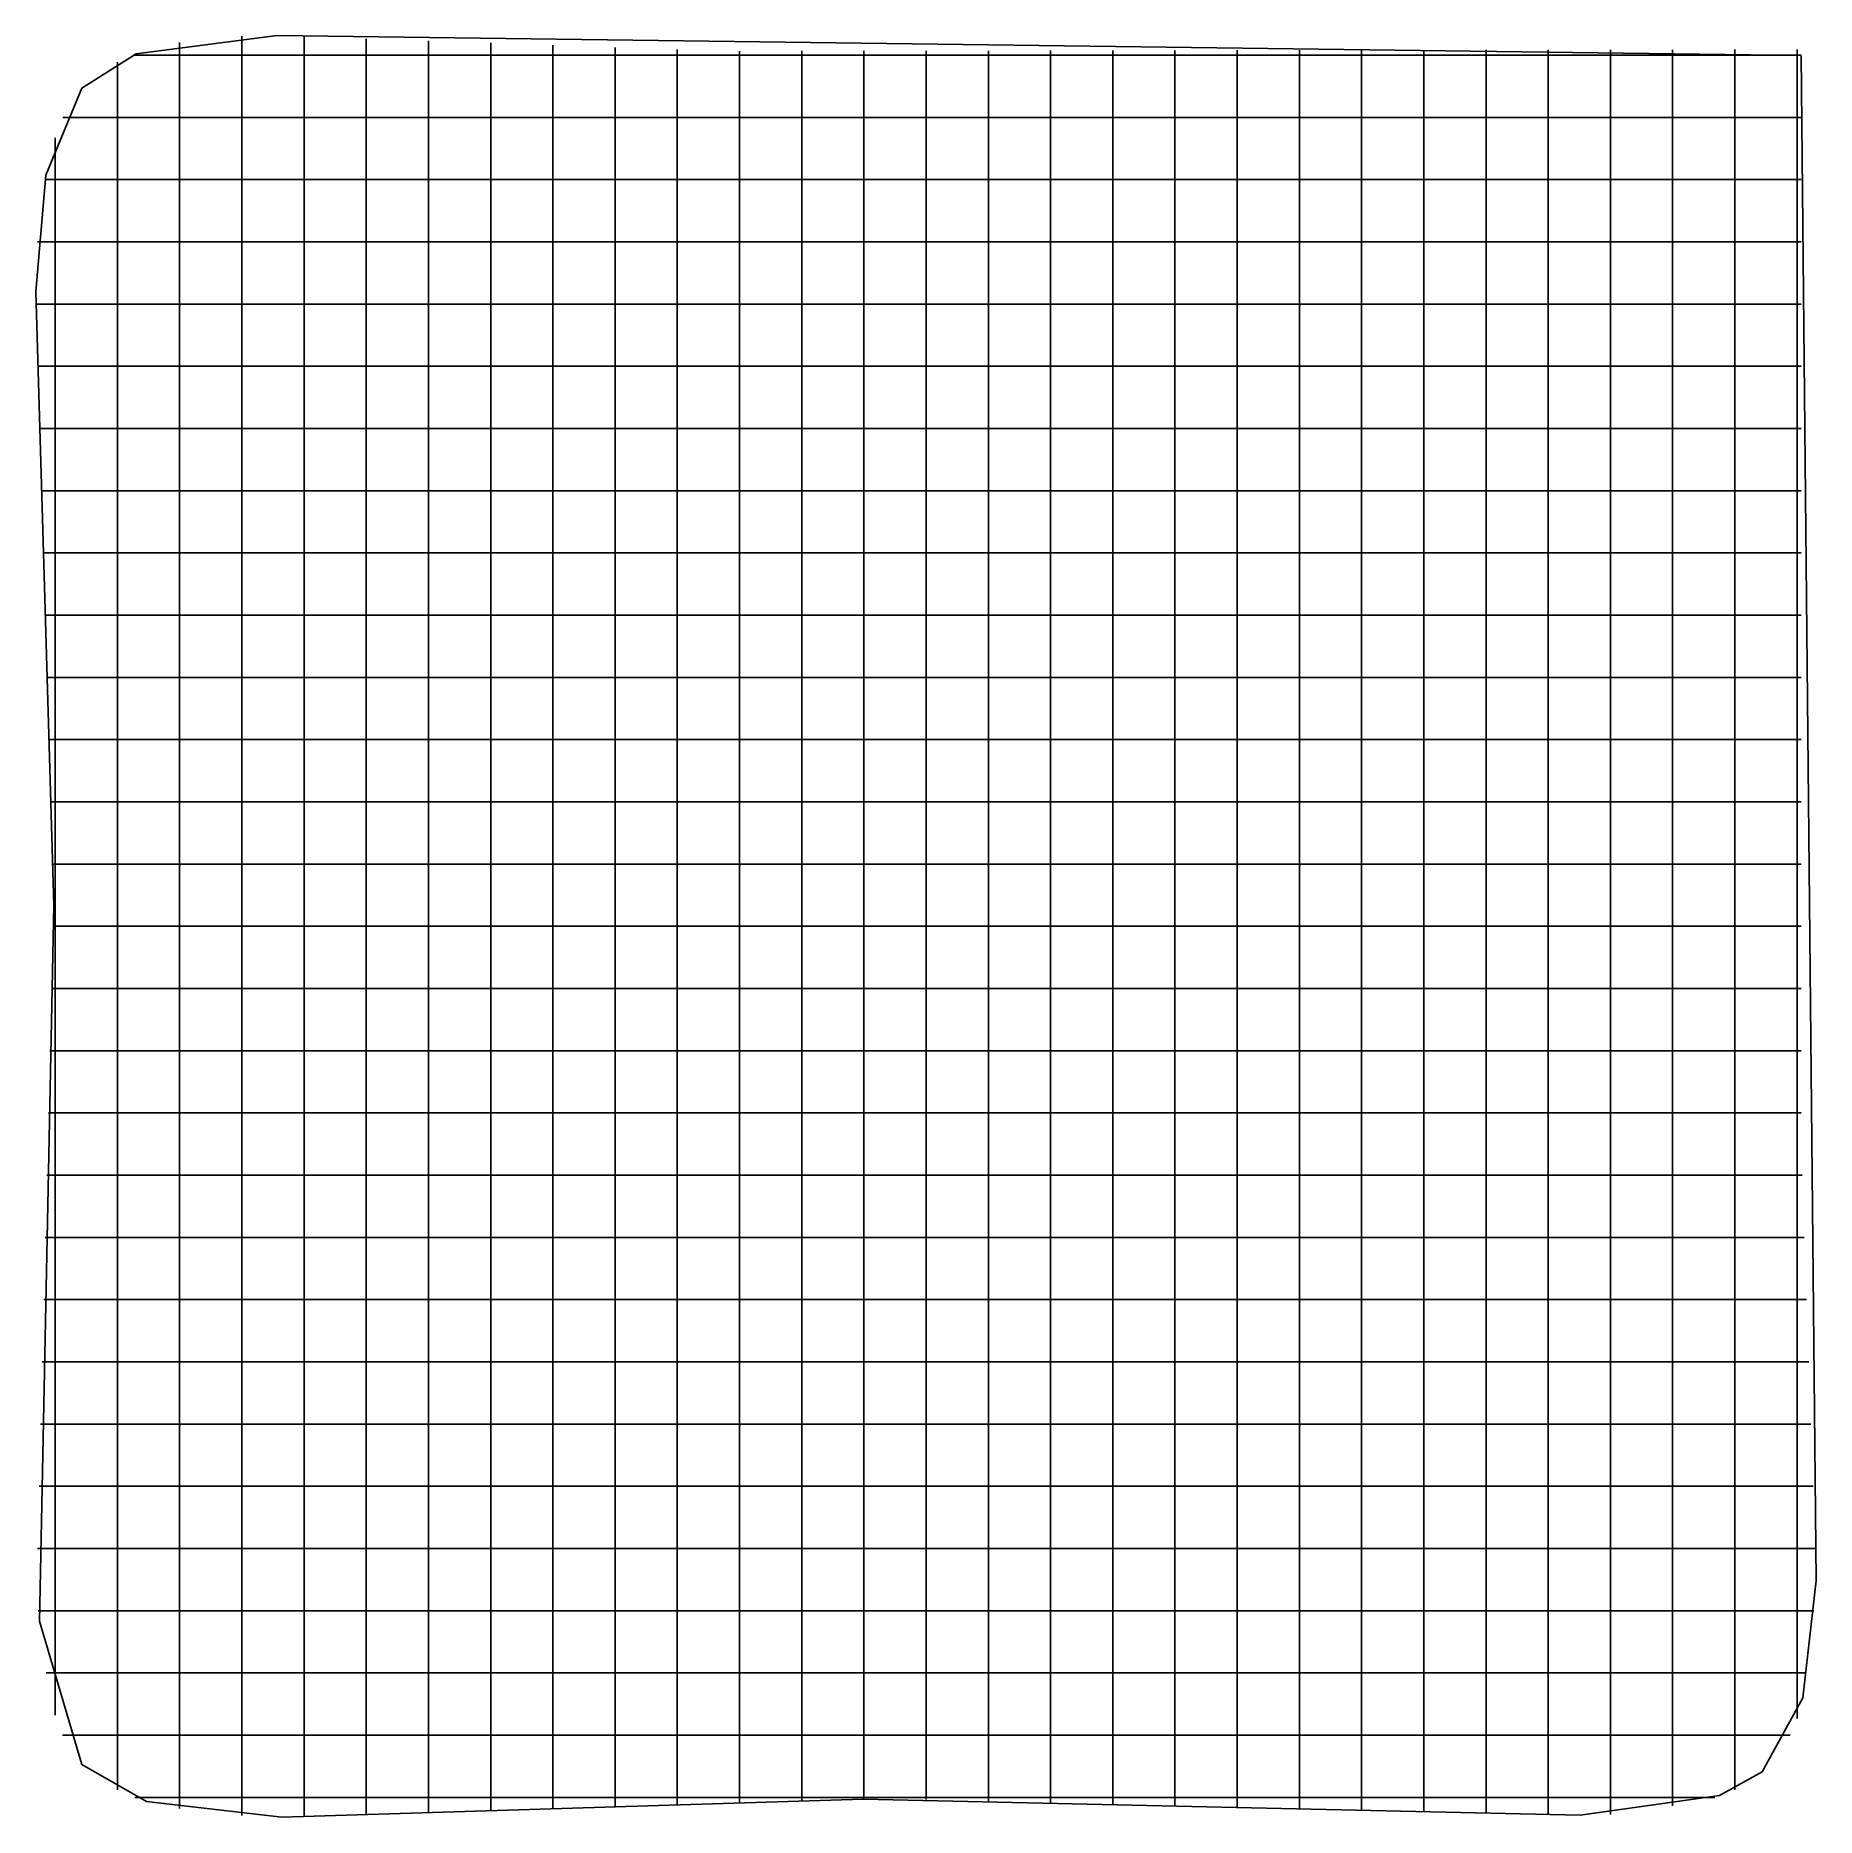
# Model space of a CAD drawing. Header units: metres. Extents: x 0.4 to 14.7, y 0.4 to 14.7.
import ezdxf

# ---------------------------------------------------------------- set-up
doc = ezdxf.new("R2010")
doc.units = ezdxf.units.M

msp = doc.modelspace()

# ---------------------------------------------------------------- linework, layer by layer
for p, q in [((1.593, 14.548), (1.593, 14.695)), ((2.093, 14.743), (2.093, 14.744)), ((2.093, 14.596), (2.093, 14.743)), ((2.593, 14.595), (2.593, 14.742)), ((3.093, 14.577), (3.093, 14.724)), ((3.593, 14.56), (3.593, 14.707)), ((4.093, 14.542), (4.093, 14.69)), ((4.593, 14.525), (4.593, 14.672)), ((5.093, 14.508), (5.093, 14.655)), ((5.593, 14.49), (5.593, 14.637)), ((6.093, 14.478), (6.093, 14.625)), ((6.593, 14.479), (6.593, 14.626)), ((7.093, 14.48), (7.093, 14.627)), ((7.593, 14.481), (7.593, 14.628)), ((8.093, 14.481), (8.093, 14.628)), ((8.593, 14.482), (8.593, 14.629)), ((9.093, 14.483), (9.093, 14.63)), ((9.593, 14.483), (9.593, 14.63)), ((10.093, 14.484), (10.093, 14.631)), ((10.593, 14.485), (10.593, 14.632)), ((11.093, 14.486), (11.093, 14.633)), ((11.593, 14.486), (11.593, 14.633)), ((12.093, 14.487), (12.093, 14.634)), ((12.593, 14.488), (12.593, 14.635)), ((13.093, 14.489), (13.093, 14.636)), ((13.593, 14.489), (13.593, 14.636)), ((14.093, 14.49), (14.093, 14.637)), ((14.593, 14.491), (14.593, 14.638)), ((1.093, 14.389), (1.093, 14.537)), ((1.221, 14.592), (1.368, 14.592)), ((1.221, 14.592), (1.368, 14.592)), ((1.368, 14.592), (1.625, 14.592)), ((1.593, 13.89), (1.593, 14.548)), ((1.625, 14.592), (1.778, 14.592)), ((1.778, 14.592), (2.514, 14.592)), ((2.093, 13.884), (2.093, 14.596)), ((2.514, 14.592), (3.278, 14.592)), ((2.593, 13.879), (2.593, 14.595)), ((3.093, 13.878), (3.093, 14.577)), ((3.278, 14.592), (3.425, 14.592)), ((3.425, 14.592), (3.578, 14.592)), ((3.578, 14.592), (4.314, 14.592)), ((3.593, 13.878), (3.593, 14.56)), ((4.093, 13.877), (4.093, 14.542)), ((4.314, 14.592), (5.078, 14.592)), ((4.593, 13.877), (4.593, 14.525)), ((5.078, 14.592), (5.225, 14.592)), ((5.093, 13.876), (5.093, 14.508)), ((5.225, 14.592), (5.378, 14.592)), ((5.378, 14.592), (5.794, 14.592)), ((5.593, 13.876), (5.593, 14.49)), ((5.794, 14.592), (5.941, 14.592)), ((5.941, 14.592), (6.706, 14.592)), ((6.093, 13.878), (6.093, 14.478)), ((6.593, 13.886), (6.593, 14.479)), ((6.706, 14.592), (7.441, 14.592)), ((7.093, 13.895), (7.093, 14.48)), ((7.441, 14.592), (7.594, 14.592)), ((7.593, 13.893), (7.593, 14.481)), ((7.594, 14.592), (7.741, 14.592)), ((7.741, 14.592), (8.506, 14.592)), ((8.093, 13.887), (8.093, 14.481)), ((8.506, 14.592), (9.241, 14.592)), ((8.593, 13.882), (8.593, 14.482)), ((9.093, 13.876), (9.093, 14.483)), ((9.241, 14.592), (9.394, 14.592)), ((9.394, 14.592), (9.541, 14.592)), ((9.541, 14.592), (10.306, 14.592)), ((9.593, 13.87), (9.593, 14.483)), ((10.093, 13.864), (10.093, 14.484)), ((10.306, 14.592), (11.041, 14.592)), ((10.593, 13.859), (10.593, 14.485)), ((11.041, 14.592), (11.194, 14.592)), ((11.093, 13.853), (11.093, 14.486)), ((11.194, 14.592), (11.341, 14.592)), ((11.341, 14.592), (12.106, 14.592)), ((11.593, 13.847), (11.593, 14.486)), ((12.093, 13.841), (12.093, 14.487)), ((12.106, 14.592), (12.841, 14.592)), ((12.593, 13.836), (12.593, 14.488)), ((12.841, 14.592), (12.994, 14.592)), ((12.994, 14.592), (13.141, 14.592)), ((13.093, 13.836), (13.093, 14.489)), ((13.141, 14.592), (13.906, 14.592)), ((13.593, 13.871), (13.593, 14.489)), ((13.906, 14.592), (14.473, 14.592)), ((14.093, 13.938), (14.093, 14.49)), ((14.473, 14.592), (14.626, 14.592)), ((14.593, 14.23), (14.593, 14.491)), ((1.093, 13.888), (1.093, 14.389)), ((14.593, 14.078), (14.593, 14.23)), ((0.654, 14.092), (0.801, 14.092)), ((0.654, 14.092), (0.801, 14.092)), ((0.801, 14.092), (1.347, 14.092)), ((1.347, 14.092), (2.083, 14.092)), ((2.083, 14.092), (2.236, 14.092)), ((2.236, 14.092), (2.383, 14.092)), ((2.383, 14.092), (3.147, 14.092)), ((3.147, 14.092), (3.883, 14.092)), ((3.883, 14.092), (4.036, 14.092)), ((4.036, 14.092), (4.183, 14.092)), ((4.183, 14.092), (4.947, 14.092)), ((4.947, 14.092), (5.683, 14.092)), ((5.683, 14.092), (5.836, 14.092)), ((5.836, 14.092), (5.983, 14.092)), ((5.983, 14.092), (6.747, 14.092)), ((6.747, 14.092), (7.483, 14.092)), ((7.483, 14.092), (7.636, 14.092)), ((7.636, 14.092), (7.783, 14.092)), ((7.783, 14.092), (8.547, 14.092)), ((8.547, 14.092), (9.283, 14.092)), ((9.283, 14.092), (9.436, 14.092)), ((9.436, 14.092), (9.583, 14.092)), ((9.583, 14.092), (10.347, 14.092)), ((10.347, 14.092), (11.083, 14.092)), ((11.083, 14.092), (11.236, 14.092)), ((11.236, 14.092), (11.383, 14.092)), ((11.383, 14.092), (12.147, 14.092)), ((12.147, 14.092), (12.883, 14.092)), ((12.883, 14.092), (13.036, 14.092)), ((13.036, 14.092), (13.183, 14.092)), ((13.183, 14.092), (13.947, 14.092)), ((13.947, 14.092), (14.473, 14.092)), ((14.473, 14.092), (14.626, 14.092)), ((14.593, 13.342), (14.593, 14.078)), ((0.593, 13.891), (0.593, 13.929)), ((0.593, 13.744), (0.593, 13.891)), ((1.093, 13.153), (1.093, 13.888)), ((1.593, 13.154), (1.593, 13.89)), ((7.093, 13.159), (7.093, 13.895)), ((7.593, 13.157), (7.593, 13.893)), ((14.093, 13.202), (14.093, 13.938)), ((2.093, 13.148), (2.093, 13.884)), ((2.593, 13.143), (2.593, 13.879)), ((3.093, 13.143), (3.093, 13.878)), ((3.593, 13.142), (3.593, 13.878)), ((4.093, 13.141), (4.093, 13.877)), ((4.593, 13.141), (4.593, 13.877)), ((5.093, 13.141), (5.093, 13.876)), ((5.593, 13.14), (5.593, 13.876)), ((6.093, 13.143), (6.093, 13.878)), ((6.593, 13.151), (6.593, 13.886)), ((8.093, 13.152), (8.093, 13.887)), ((8.593, 13.146), (8.593, 13.882)), ((9.093, 13.14), (9.093, 13.876)), ((9.593, 13.134), (9.593, 13.87)), ((10.093, 13.129), (10.093, 13.864)), ((10.593, 13.123), (10.593, 13.859)), ((11.093, 13.117), (11.093, 13.853)), ((11.593, 13.111), (11.593, 13.847)), ((12.093, 13.106), (12.093, 13.841)), ((12.593, 13.1), (12.593, 13.836)), ((13.093, 13.1), (13.093, 13.836)), ((13.593, 13.135), (13.593, 13.871)), ((0.593, 12.979), (0.593, 13.744)), ((0.511, 13.592), (0.658, 13.592)), ((0.511, 13.592), (0.658, 13.592)), ((0.658, 13.592), (1.277, 13.592)), ((1.277, 13.592), (2.013, 13.592)), ((2.013, 13.592), (2.166, 13.592)), ((2.166, 13.592), (2.313, 13.592)), ((2.313, 13.592), (3.077, 13.592)), ((3.077, 13.592), (3.813, 13.592)), ((3.813, 13.592), (3.966, 13.592)), ((3.966, 13.592), (4.113, 13.592)), ((4.113, 13.592), (4.877, 13.592)), ((4.877, 13.592), (5.613, 13.592)), ((5.613, 13.592), (5.766, 13.592)), ((5.766, 13.592), (5.913, 13.592)), ((5.913, 13.592), (6.677, 13.592)), ((6.677, 13.592), (7.413, 13.592)), ((7.413, 13.592), (7.566, 13.592)), ((7.566, 13.592), (7.713, 13.592)), ((7.713, 13.592), (8.477, 13.592)), ((8.477, 13.592), (9.213, 13.592)), ((9.213, 13.592), (9.366, 13.592)), ((9.366, 13.592), (9.513, 13.592)), ((9.513, 13.592), (10.277, 13.592)), ((10.277, 13.592), (11.013, 13.592)), ((11.013, 13.592), (11.166, 13.592)), ((11.166, 13.592), (11.313, 13.592)), ((11.313, 13.592), (12.077, 13.592)), ((12.077, 13.592), (12.813, 13.592)), ((12.813, 13.592), (12.966, 13.592)), ((12.966, 13.592), (13.113, 13.592)), ((13.113, 13.592), (13.877, 13.592)), ((13.877, 13.592), (14.473, 13.592)), ((14.473, 13.592), (14.626, 13.592)), ((14.593, 12.577), (14.593, 13.342)), ((14.093, 13.05), (14.093, 13.202)), ((0.451, 13.092), (0.598, 13.092)), ((0.451, 13.092), (0.598, 13.092)), ((0.598, 13.092), (1.248, 13.092)), ((1.093, 13), (1.093, 13.153)), ((1.248, 13.092), (1.983, 13.092)), ((1.593, 13.002), (1.593, 13.154)), ((1.983, 13.092), (2.136, 13.092)), ((2.093, 12.996), (2.093, 13.148)), ((2.136, 13.092), (2.283, 13.092)), ((2.283, 13.092), (3.048, 13.092)), ((2.593, 12.99), (2.593, 13.143)), ((3.048, 13.092), (3.783, 13.092)), ((3.093, 12.99), (3.093, 13.143)), ((3.593, 12.99), (3.593, 13.142)), ((3.783, 13.092), (3.936, 13.092)), ((3.936, 13.092), (4.083, 13.092)), ((4.083, 13.092), (4.848, 13.092)), ((4.093, 12.989), (4.093, 13.141)), ((4.593, 12.988), (4.593, 13.141)), ((4.848, 13.092), (5.583, 13.092)), ((5.093, 12.988), (5.093, 13.141)), ((5.583, 13.092), (5.736, 13.092)), ((5.593, 12.987), (5.593, 13.14)), ((5.736, 13.092), (5.883, 13.092)), ((5.883, 13.092), (6.648, 13.092)), ((6.093, 12.99), (6.093, 13.143)), ((6.593, 12.998), (6.593, 13.151)), ((6.648, 13.092), (7.383, 13.092)), ((7.093, 13.006), (7.093, 13.159)), ((7.383, 13.092), (7.536, 13.092)), ((7.536, 13.092), (7.683, 13.092)), ((7.593, 13.004), (7.593, 13.157)), ((7.683, 13.092), (8.448, 13.092)), ((8.093, 12.999), (8.093, 13.152)), ((8.448, 13.092), (9.183, 13.092)), ((8.593, 12.993), (8.593, 13.146)), ((9.093, 12.987), (9.093, 13.14)), ((9.183, 13.092), (9.336, 13.092)), ((9.336, 13.092), (9.483, 13.092)), ((9.483, 13.092), (10.248, 13.092)), ((9.593, 12.981), (9.593, 13.134)), ((10.093, 12.976), (10.093, 13.129)), ((10.248, 13.092), (10.983, 13.092)), ((10.593, 12.97), (10.593, 13.123)), ((10.983, 13.092), (11.136, 13.092)), ((11.093, 12.964), (11.093, 13.117)), ((11.136, 13.092), (11.283, 13.092)), ((11.283, 13.092), (12.048, 13.092)), ((11.593, 12.958), (11.593, 13.111)), ((12.048, 13.092), (12.783, 13.092)), ((12.093, 12.953), (12.093, 13.106)), ((12.593, 12.947), (12.593, 13.1)), ((12.783, 13.092), (12.936, 13.092)), ((12.936, 13.092), (13.083, 13.092)), ((13.083, 13.092), (13.848, 13.092)), ((13.093, 12.947), (13.093, 13.1)), ((13.593, 12.982), (13.593, 13.135)), ((13.848, 13.092), (14.473, 13.092)), ((14.093, 12.902), (14.093, 13.05)), ((14.473, 13.092), (14.626, 13.092)), ((0.593, 12.244), (0.593, 12.979)), ((1.093, 12.853), (1.093, 13)), ((1.593, 12.854), (1.593, 13.002)), ((2.093, 12.849), (2.093, 12.996)), ((2.593, 12.843), (2.593, 12.99)), ((3.093, 12.843), (3.093, 12.99)), ((3.593, 12.842), (3.593, 12.99)), ((4.093, 12.842), (4.093, 12.989)), ((4.593, 12.841), (4.593, 12.988)), ((5.093, 12.841), (5.093, 12.988)), ((5.593, 12.84), (5.593, 12.987)), ((6.093, 12.843), (6.093, 12.99)), ((6.593, 12.851), (6.593, 12.998)), ((7.093, 12.859), (7.093, 13.006)), ((7.593, 12.858), (7.593, 13.004)), ((8.093, 12.852), (8.093, 12.999)), ((8.593, 12.846), (8.593, 12.993)), ((9.093, 12.84), (9.093, 12.987)), ((9.593, 12.834), (9.593, 12.981)), ((10.093, 12.829), (10.093, 12.976)), ((10.593, 12.823), (10.593, 12.97)), ((11.093, 12.817), (11.093, 12.964)), ((11.593, 12.811), (11.593, 12.958)), ((12.093, 12.806), (12.093, 12.953)), ((12.593, 12.8), (12.593, 12.947)), ((13.093, 12.801), (13.093, 12.947)), ((13.593, 12.835), (13.593, 12.982)), ((14.093, 12.138), (14.093, 12.902)), ((1.093, 12.088), (1.093, 12.853)), ((1.593, 12.09), (1.593, 12.854)), ((2.093, 12.084), (2.093, 12.849)), ((2.593, 12.079), (2.593, 12.843)), ((3.093, 12.078), (3.093, 12.843)), ((3.593, 12.078), (3.593, 12.842)), ((4.093, 12.077), (4.093, 12.842)), ((4.593, 12.077), (4.593, 12.841)), ((5.093, 12.076), (5.093, 12.841)), ((5.593, 12.076), (5.593, 12.84)), ((6.093, 12.078), (6.093, 12.843)), ((6.593, 12.086), (6.593, 12.851)), ((7.093, 12.095), (7.093, 12.859)), ((7.593, 12.093), (7.593, 12.858)), ((8.093, 12.087), (8.093, 12.852)), ((8.593, 12.082), (8.593, 12.846)), ((9.093, 12.076), (9.093, 12.84)), ((9.593, 12.07), (9.593, 12.834)), ((10.093, 12.064), (10.093, 12.829)), ((10.593, 12.059), (10.593, 12.823)), ((11.093, 12.053), (11.093, 12.817)), ((11.593, 12.047), (11.593, 12.811)), ((12.093, 12.041), (12.093, 12.806)), ((12.593, 12.036), (12.593, 12.8)), ((13.093, 12.036), (13.093, 12.801)), ((13.593, 12.071), (13.593, 12.835)), ((0.438, 12.592), (0.585, 12.592)), ((0.438, 12.592), (0.585, 12.592)), ((0.585, 12.592), (1.242, 12.592)), ((1.242, 12.592), (1.977, 12.592)), ((1.977, 12.592), (2.13, 12.592)), ((2.13, 12.592), (2.277, 12.592)), ((2.277, 12.592), (3.042, 12.592)), ((3.042, 12.592), (3.777, 12.592)), ((3.777, 12.592), (3.93, 12.592)), ((3.93, 12.592), (4.077, 12.592)), ((4.077, 12.592), (4.842, 12.592)), ((4.842, 12.592), (5.577, 12.592)), ((5.577, 12.592), (5.73, 12.592)), ((5.73, 12.592), (5.877, 12.592)), ((5.877, 12.592), (6.642, 12.592)), ((6.642, 12.592), (7.377, 12.592)), ((7.377, 12.592), (7.53, 12.592)), ((7.53, 12.592), (7.677, 12.592)), ((7.677, 12.592), (8.442, 12.592)), ((8.442, 12.592), (9.177, 12.592)), ((9.177, 12.592), (9.33, 12.592)), ((9.33, 12.592), (9.477, 12.592)), ((9.477, 12.592), (10.242, 12.592)), ((10.242, 12.592), (10.977, 12.592)), ((10.977, 12.592), (11.13, 12.592)), ((11.13, 12.592), (11.277, 12.592)), ((11.277, 12.592), (12.042, 12.592)), ((12.042, 12.592), (12.777, 12.592)), ((12.777, 12.592), (12.93, 12.592)), ((12.93, 12.592), (13.077, 12.592)), ((13.077, 12.592), (13.842, 12.592)), ((13.842, 12.592), (14.473, 12.592)), ((14.473, 12.592), (14.626, 12.592)), ((14.593, 12.43), (14.593, 12.577)), ((14.593, 12.278), (14.593, 12.43)), ((0.593, 12.091), (0.593, 12.244)), ((14.593, 11.542), (14.593, 12.278)), ((0.453, 12.092), (0.6, 12.092)), ((0.453, 12.092), (0.6, 12.092)), ((0.593, 11.944), (0.593, 12.091)), ((0.6, 12.092), (1.249, 12.092)), ((1.093, 11.353), (1.093, 12.088)), ((1.249, 12.092), (1.984, 12.092)), ((1.593, 11.354), (1.593, 12.09)), ((1.984, 12.092), (2.137, 12.092)), ((2.093, 11.348), (2.093, 12.084)), ((2.137, 12.092), (2.284, 12.092)), ((2.284, 12.092), (3.049, 12.092)), ((2.593, 11.343), (2.593, 12.079)), ((3.049, 12.092), (3.784, 12.092)), ((3.093, 11.343), (3.093, 12.078)), ((3.593, 11.342), (3.593, 12.078)), ((3.784, 12.092), (3.937, 12.092)), ((3.937, 12.092), (4.084, 12.092)), ((4.084, 12.092), (4.849, 12.092)), ((4.093, 11.341), (4.093, 12.077)), ((4.593, 11.341), (4.593, 12.077)), ((4.849, 12.092), (5.584, 12.092)), ((5.093, 11.341), (5.093, 12.076)), ((5.584, 12.092), (5.737, 12.092)), ((5.593, 11.34), (5.593, 12.076)), ((5.737, 12.092), (5.884, 12.092)), ((5.884, 12.092), (6.649, 12.092)), ((6.093, 11.343), (6.093, 12.078)), ((6.593, 11.351), (6.593, 12.086)), ((6.649, 12.092), (7.384, 12.092)), ((7.093, 11.359), (7.093, 12.095)), ((7.384, 12.092), (7.537, 12.092)), ((7.537, 12.092), (7.684, 12.092)), ((7.593, 11.357), (7.593, 12.093)), ((7.684, 12.092), (8.449, 12.092)), ((8.093, 11.352), (8.093, 12.087)), ((8.449, 12.092), (9.184, 12.092)), ((8.593, 11.346), (8.593, 12.082)), ((9.093, 11.34), (9.093, 12.076)), ((9.184, 12.092), (9.337, 12.092)), ((9.337, 12.092), (9.484, 12.092)), ((9.484, 12.092), (10.249, 12.092)), ((9.593, 11.334), (9.593, 12.07)), ((10.093, 11.329), (10.093, 12.064)), ((10.249, 12.092), (10.984, 12.092)), ((10.593, 11.323), (10.593, 12.059)), ((10.984, 12.092), (11.137, 12.092)), ((11.093, 11.317), (11.093, 12.053)), ((11.137, 12.092), (11.284, 12.092)), ((11.284, 12.092), (12.049, 12.092)), ((11.593, 11.311), (11.593, 12.047)), ((12.049, 12.092), (12.784, 12.092)), ((12.093, 11.306), (12.093, 12.041)), ((12.593, 11.3), (12.593, 12.036)), ((12.784, 12.092), (12.937, 12.092)), ((12.937, 12.092), (13.084, 12.092)), ((13.084, 12.092), (13.849, 12.092)), ((13.093, 11.3), (13.093, 12.036)), ((13.593, 11.335), (13.593, 12.071)), ((13.849, 12.092), (14.473, 12.092)), ((14.093, 11.402), (14.093, 12.138)), ((14.473, 12.092), (14.626, 12.092)), ((0.593, 11.179), (0.593, 11.944)), ((0.468, 11.592), (0.615, 11.592)), ((0.468, 11.592), (0.615, 11.592)), ((0.615, 11.592), (1.256, 11.592)), ((1.256, 11.592), (1.992, 11.592)), ((1.992, 11.592), (2.145, 11.592)), ((2.145, 11.592), (2.292, 11.592)), ((2.292, 11.592), (3.056, 11.592)), ((3.056, 11.592), (3.792, 11.592)), ((3.792, 11.592), (3.945, 11.592)), ((3.945, 11.592), (4.092, 11.592)), ((4.092, 11.592), (4.856, 11.592)), ((4.856, 11.592), (5.592, 11.592)), ((5.592, 11.592), (5.745, 11.592)), ((5.745, 11.592), (5.892, 11.592)), ((5.892, 11.592), (6.656, 11.592)), ((6.656, 11.592), (7.392, 11.592)), ((7.392, 11.592), (7.545, 11.592)), ((7.545, 11.592), (7.692, 11.592)), ((7.692, 11.592), (8.456, 11.592)), ((8.456, 11.592), (9.192, 11.592)), ((9.192, 11.592), (9.345, 11.592)), ((9.345, 11.592), (9.492, 11.592)), ((9.492, 11.592), (10.256, 11.592)), ((10.256, 11.592), (10.992, 11.592)), ((10.992, 11.592), (11.145, 11.592)), ((11.145, 11.592), (11.292, 11.592)), ((11.292, 11.592), (12.056, 11.592)), ((12.056, 11.592), (12.792, 11.592)), ((12.792, 11.592), (12.945, 11.592)), ((12.945, 11.592), (13.092, 11.592)), ((13.092, 11.592), (13.856, 11.592)), ((13.856, 11.592), (14.473, 11.592)), ((14.473, 11.592), (14.626, 11.592)), ((14.593, 10.777), (14.593, 11.542)), ((1.093, 11.2), (1.093, 11.353)), ((1.593, 11.202), (1.593, 11.354)), ((2.093, 11.196), (2.093, 11.348)), ((2.593, 11.19), (2.593, 11.343)), ((3.093, 11.19), (3.093, 11.343)), ((3.593, 11.19), (3.593, 11.342)), ((4.093, 11.189), (4.093, 11.341)), ((4.593, 11.188), (4.593, 11.341)), ((5.093, 11.188), (5.093, 11.341)), ((5.593, 11.187), (5.593, 11.34)), ((6.093, 11.19), (6.093, 11.343)), ((6.593, 11.198), (6.593, 11.351)), ((7.093, 11.206), (7.093, 11.359)), ((7.593, 11.204), (7.593, 11.357)), ((8.093, 11.199), (8.093, 11.352)), ((8.593, 11.193), (8.593, 11.346)), ((9.093, 11.187), (9.093, 11.34)), ((9.593, 11.181), (9.593, 11.334)), ((10.093, 11.176), (10.093, 11.329)), ((10.593, 11.17), (10.593, 11.323)), ((11.093, 11.164), (11.093, 11.317)), ((11.593, 11.158), (11.593, 11.311)), ((13.593, 11.182), (13.593, 11.335)), ((14.093, 11.25), (14.093, 11.402)), ((0.593, 10.444), (0.593, 11.179)), ((1.093, 11.053), (1.093, 11.2)), ((1.593, 11.054), (1.593, 11.202)), ((2.093, 11.049), (2.093, 11.196)), ((2.593, 11.043), (2.593, 11.19)), ((3.093, 11.043), (3.093, 11.19)), ((3.593, 11.042), (3.593, 11.19)), ((4.093, 11.042), (4.093, 11.189)), ((4.593, 11.041), (4.593, 11.188)), ((5.093, 11.041), (5.093, 11.188)), ((5.593, 11.04), (5.593, 11.187)), ((6.093, 11.043), (6.093, 11.19)), ((6.593, 11.051), (6.593, 11.198)), ((7.093, 11.059), (7.093, 11.206)), ((7.593, 11.058), (7.593, 11.204)), ((8.093, 11.052), (8.093, 11.199)), ((8.593, 11.046), (8.593, 11.193)), ((9.093, 11.04), (9.093, 11.187)), ((9.593, 11.034), (9.593, 11.181)), ((10.093, 11.029), (10.093, 11.176)), ((10.593, 11.023), (10.593, 11.17)), ((12.093, 11.153), (12.093, 11.306)), ((12.593, 11.147), (12.593, 11.3)), ((13.093, 11.147), (13.093, 11.3)), ((13.593, 11.035), (13.593, 11.182)), ((14.093, 11.102), (14.093, 11.25)), ((0.484, 11.092), (0.631, 11.092)), ((0.484, 11.092), (0.631, 11.092)), ((0.631, 11.092), (1.264, 11.092)), ((1.093, 10.288), (1.093, 11.053)), ((1.264, 11.092), (2, 11.092)), ((1.593, 10.29), (1.593, 11.054)), ((2, 11.092), (2.153, 11.092)), ((2.093, 10.284), (2.093, 11.049)), ((2.153, 11.092), (2.3, 11.092)), ((2.3, 11.092), (3.064, 11.092)), ((2.593, 10.279), (2.593, 11.043)), ((3.064, 11.092), (3.8, 11.092)), ((3.093, 10.278), (3.093, 11.043)), ((3.593, 10.278), (3.593, 11.042)), ((3.8, 11.092), (3.953, 11.092)), ((3.953, 11.092), (4.1, 11.092)), ((4.093, 10.277), (4.093, 11.042)), ((4.1, 11.092), (4.864, 11.092)), ((4.593, 10.277), (4.593, 11.041)), ((4.864, 11.092), (5.6, 11.092)), ((5.093, 10.276), (5.093, 11.041)), ((5.593, 10.276), (5.593, 11.04)), ((5.6, 11.092), (5.753, 11.092)), ((5.753, 11.092), (5.9, 11.092)), ((5.9, 11.092), (6.664, 11.092)), ((6.093, 10.278), (6.093, 11.043)), ((6.593, 10.286), (6.593, 11.051)), ((6.664, 11.092), (7.4, 11.092)), ((7.093, 10.295), (7.093, 11.059)), ((7.4, 11.092), (7.553, 11.092)), ((7.553, 11.092), (7.7, 11.092)), ((7.593, 10.293), (7.593, 11.058)), ((7.7, 11.092), (8.464, 11.092)), ((8.093, 10.287), (8.093, 11.052)), ((8.464, 11.092), (9.2, 11.092)), ((8.593, 10.282), (8.593, 11.046)), ((9.093, 10.276), (9.093, 11.04)), ((9.2, 11.092), (9.353, 11.092)), ((9.353, 11.092), (9.5, 11.092)), ((9.5, 11.092), (10.264, 11.092)), ((9.593, 10.27), (9.593, 11.034)), ((10.093, 10.264), (10.093, 11.029)), ((10.264, 11.092), (11, 11.092)), ((11, 11.092), (11.153, 11.092)), ((11.093, 11.017), (11.093, 11.164)), ((11.153, 11.092), (11.3, 11.092)), ((11.3, 11.092), (12.064, 11.092)), ((11.593, 11.011), (11.593, 11.158)), ((12.064, 11.092), (12.8, 11.092)), ((12.093, 11.006), (12.093, 11.153)), ((12.593, 11), (12.593, 11.147)), ((12.8, 11.092), (12.953, 11.092)), ((12.953, 11.092), (13.1, 11.092)), ((13.093, 11.001), (13.093, 11.147)), ((13.1, 11.092), (13.864, 11.092)), ((13.593, 10.271), (13.593, 11.035)), ((13.864, 11.092), (14.473, 11.092)), ((14.093, 10.338), (14.093, 11.102)), ((14.473, 11.092), (14.626, 11.092)), ((10.593, 10.259), (10.593, 11.023)), ((11.093, 10.253), (11.093, 11.017)), ((11.593, 10.247), (11.593, 11.011)), ((12.093, 10.241), (12.093, 11.006)), ((12.593, 10.236), (12.593, 11)), ((13.093, 10.236), (13.093, 11.001)), ((14.593, 10.63), (14.593, 10.777)), ((14.593, 10.478), (14.593, 10.63)), ((0.499, 10.592), (0.646, 10.592)), ((0.499, 10.592), (0.646, 10.592)), ((0.646, 10.592), (1.271, 10.592)), ((1.271, 10.592), (2.007, 10.592)), ((2.007, 10.592), (2.16, 10.592)), ((2.16, 10.592), (2.307, 10.592)), ((2.307, 10.592), (3.071, 10.592)), ((3.071, 10.592), (3.807, 10.592)), ((3.807, 10.592), (3.96, 10.592)), ((3.96, 10.592), (4.107, 10.592)), ((4.107, 10.592), (4.871, 10.592)), ((4.871, 10.592), (5.607, 10.592)), ((5.607, 10.592), (5.76, 10.592)), ((5.76, 10.592), (5.907, 10.592)), ((5.907, 10.592), (6.671, 10.592)), ((6.671, 10.592), (7.407, 10.592)), ((7.407, 10.592), (7.56, 10.592)), ((7.56, 10.592), (7.707, 10.592)), ((7.707, 10.592), (8.471, 10.592)), ((8.471, 10.592), (9.207, 10.592)), ((9.207, 10.592), (9.36, 10.592)), ((9.36, 10.592), (9.507, 10.592)), ((9.507, 10.592), (10.271, 10.592)), ((10.271, 10.592), (11.007, 10.592)), ((11.007, 10.592), (11.16, 10.592)), ((11.16, 10.592), (11.307, 10.592)), ((11.307, 10.592), (12.071, 10.592)), ((12.071, 10.592), (12.807, 10.592)), ((12.807, 10.592), (12.96, 10.592)), ((12.96, 10.592), (13.107, 10.592)), ((13.107, 10.592), (13.871, 10.592)), ((13.871, 10.592), (14.473, 10.592)), ((14.473, 10.592), (14.626, 10.592)), ((14.593, 9.742), (14.593, 10.478)), ((0.593, 10.291), (0.593, 10.444)), ((14.093, 9.602), (14.093, 10.338)), ((0.593, 10.144), (0.593, 10.291)), ((1.093, 9.553), (1.093, 10.288)), ((1.593, 9.554), (1.593, 10.29)), ((2.093, 9.548), (2.093, 10.284)), ((2.593, 9.543), (2.593, 10.279)), ((3.093, 9.543), (3.093, 10.278)), ((3.593, 9.542), (3.593, 10.278)), ((4.093, 9.541), (4.093, 10.277)), ((4.593, 9.541), (4.593, 10.277)), ((5.093, 9.541), (5.093, 10.276)), ((5.593, 9.54), (5.593, 10.276)), ((6.093, 9.543), (6.093, 10.278)), ((6.593, 9.551), (6.593, 10.286)), ((7.093, 9.559), (7.093, 10.295)), ((7.593, 9.557), (7.593, 10.293)), ((8.093, 9.552), (8.093, 10.287)), ((8.593, 9.546), (8.593, 10.282)), ((9.093, 9.54), (9.093, 10.276)), ((9.593, 9.534), (9.593, 10.27)), ((10.093, 9.529), (10.093, 10.264)), ((10.593, 9.523), (10.593, 10.259)), ((11.093, 9.517), (11.093, 10.253)), ((11.593, 9.511), (11.593, 10.247)), ((12.093, 9.506), (12.093, 10.241)), ((12.593, 9.5), (12.593, 10.236)), ((13.093, 9.5), (13.093, 10.236)), ((13.593, 9.535), (13.593, 10.271)), ((0.514, 10.092), (0.661, 10.092)), ((0.514, 10.092), (0.661, 10.092)), ((0.593, 9.379), (0.593, 10.144)), ((0.661, 10.092), (1.279, 10.092)), ((1.279, 10.092), (2.014, 10.092)), ((2.014, 10.092), (2.167, 10.092)), ((2.167, 10.092), (2.314, 10.092)), ((2.314, 10.092), (3.079, 10.092)), ((3.079, 10.092), (3.814, 10.092)), ((3.814, 10.092), (3.967, 10.092)), ((3.967, 10.092), (4.114, 10.092)), ((4.114, 10.092), (4.879, 10.092)), ((4.879, 10.092), (5.614, 10.092)), ((5.614, 10.092), (5.767, 10.092)), ((5.767, 10.092), (5.914, 10.092)), ((5.914, 10.092), (6.679, 10.092)), ((6.679, 10.092), (7.414, 10.092)), ((7.414, 10.092), (7.567, 10.092)), ((7.567, 10.092), (7.714, 10.092)), ((7.714, 10.092), (8.479, 10.092)), ((8.479, 10.092), (9.214, 10.092)), ((9.214, 10.092), (9.367, 10.092)), ((9.367, 10.092), (9.514, 10.092)), ((9.514, 10.092), (10.279, 10.092)), ((10.279, 10.092), (11.014, 10.092)), ((11.014, 10.092), (11.167, 10.092)), ((11.167, 10.092), (11.314, 10.092)), ((11.314, 10.092), (12.079, 10.092)), ((12.079, 10.092), (12.814, 10.092)), ((12.814, 10.092), (12.967, 10.092)), ((12.967, 10.092), (13.114, 10.092)), ((13.114, 10.092), (13.879, 10.092)), ((13.879, 10.092), (14.473, 10.092)), ((14.473, 10.092), (14.626, 10.092)), ((14.593, 8.977), (14.593, 9.742)), ((14.093, 9.45), (14.093, 9.602)), ((0.529, 9.592), (0.676, 9.592)), ((0.529, 9.592), (0.676, 9.592)), ((0.676, 9.592), (1.286, 9.592)), ((1.093, 9.4), (1.093, 9.553)), ((1.286, 9.592), (2.022, 9.592)), ((1.593, 9.402), (1.593, 9.554)), ((2.022, 9.592), (2.175, 9.592)), ((2.093, 9.396), (2.093, 9.548)), ((2.175, 9.592), (2.322, 9.592)), ((2.322, 9.592), (3.086, 9.592)), ((2.593, 9.39), (2.593, 9.543)), ((3.086, 9.592), (3.822, 9.592)), ((3.093, 9.39), (3.093, 9.543)), ((3.593, 9.39), (3.593, 9.542)), ((3.822, 9.592), (3.975, 9.592)), ((3.975, 9.592), (4.122, 9.592)), ((4.093, 9.389), (4.093, 9.541)), ((4.122, 9.592), (4.886, 9.592)), ((4.593, 9.388), (4.593, 9.541)), ((4.886, 9.592), (5.622, 9.592)), ((5.093, 9.388), (5.093, 9.541)), ((5.593, 9.387), (5.593, 9.54)), ((5.622, 9.592), (5.775, 9.592)), ((5.775, 9.592), (5.922, 9.592)), ((5.922, 9.592), (6.686, 9.592)), ((6.093, 9.39), (6.093, 9.543)), ((6.593, 9.398), (6.593, 9.551)), ((6.686, 9.592), (7.422, 9.592)), ((7.093, 9.406), (7.093, 9.559)), ((7.422, 9.592), (7.575, 9.592)), ((7.575, 9.592), (7.722, 9.592)), ((7.593, 9.404), (7.593, 9.557)), ((7.722, 9.592), (8.486, 9.592)), ((8.093, 9.399), (8.093, 9.552)), ((8.486, 9.592), (9.222, 9.592)), ((8.593, 9.393), (8.593, 9.546)), ((9.093, 9.387), (9.093, 9.54)), ((9.222, 9.592), (9.375, 9.592)), ((9.375, 9.592), (9.522, 9.592)), ((9.522, 9.592), (10.286, 9.592)), ((9.593, 9.381), (9.593, 9.534)), ((10.093, 9.376), (10.093, 9.529)), ((10.286, 9.592), (11.022, 9.592)), ((10.593, 9.37), (10.593, 9.523)), ((11.022, 9.592), (11.175, 9.592)), ((11.093, 9.364), (11.093, 9.517)), ((11.175, 9.592), (11.322, 9.592)), ((11.322, 9.592), (12.086, 9.592)), ((11.593, 9.358), (11.593, 9.511)), ((12.086, 9.592), (12.822, 9.592)), ((12.093, 9.353), (12.093, 9.506)), ((12.593, 9.347), (12.593, 9.5)), ((12.822, 9.592), (12.975, 9.592)), ((12.975, 9.592), (13.122, 9.592)), ((13.093, 9.347), (13.093, 9.5)), ((13.122, 9.592), (13.886, 9.592)), ((13.593, 9.382), (13.593, 9.535)), ((13.886, 9.592), (14.473, 9.592)), ((14.093, 9.302), (14.093, 9.45)), ((14.473, 9.592), (14.626, 9.592)), ((0.593, 8.644), (0.593, 9.379)), ((1.093, 9.253), (1.093, 9.4)), ((1.593, 9.254), (1.593, 9.402)), ((2.093, 9.249), (2.093, 9.396)), ((2.593, 9.243), (2.593, 9.39)), ((3.093, 9.243), (3.093, 9.39)), ((3.593, 9.242), (3.593, 9.39)), ((4.093, 9.242), (4.093, 9.389)), ((4.593, 9.241), (4.593, 9.388)), ((5.093, 9.241), (5.093, 9.388)), ((5.593, 9.24), (5.593, 9.387)), ((6.093, 9.243), (6.093, 9.39)), ((6.593, 9.251), (6.593, 9.398)), ((7.093, 9.259), (7.093, 9.406)), ((7.593, 9.258), (7.593, 9.404)), ((8.093, 9.252), (8.093, 9.399)), ((8.593, 9.246), (8.593, 9.393)), ((9.093, 9.24), (9.093, 9.387)), ((9.593, 9.234), (9.593, 9.381)), ((10.093, 9.229), (10.093, 9.376)), ((10.593, 9.223), (10.593, 9.37)), ((11.093, 9.217), (11.093, 9.364)), ((11.593, 9.211), (11.593, 9.358)), ((12.093, 9.206), (12.093, 9.353)), ((12.593, 9.2), (12.593, 9.347)), ((13.093, 9.201), (13.093, 9.347)), ((13.593, 9.235), (13.593, 9.382)), ((1.093, 8.488), (1.093, 9.253)), ((1.593, 8.49), (1.593, 9.254)), ((2.093, 8.484), (2.093, 9.249)), ((2.593, 8.479), (2.593, 9.243)), ((3.093, 8.478), (3.093, 9.243)), ((3.593, 8.478), (3.593, 9.242)), ((4.093, 8.477), (4.093, 9.242)), ((4.593, 8.477), (4.593, 9.241)), ((5.093, 8.476), (5.093, 9.241)), ((5.593, 8.476), (5.593, 9.24)), ((6.093, 8.478), (6.093, 9.243)), ((6.593, 8.486), (6.593, 9.251)), ((7.093, 8.495), (7.093, 9.259)), ((7.593, 8.493), (7.593, 9.258)), ((8.093, 8.487), (8.093, 9.252)), ((8.593, 8.482), (8.593, 9.246)), ((9.093, 8.476), (9.093, 9.24)), ((9.593, 8.47), (9.593, 9.234)), ((10.093, 8.464), (10.093, 9.229)), ((10.593, 8.459), (10.593, 9.223)), ((11.093, 8.453), (11.093, 9.217)), ((11.593, 8.447), (11.593, 9.211)), ((12.093, 8.441), (12.093, 9.206)), ((12.593, 8.436), (12.593, 9.2)), ((13.093, 8.436), (13.093, 9.201)), ((13.593, 8.471), (13.593, 9.235)), ((14.093, 8.538), (14.093, 9.302)), ((0.545, 9.092), (0.692, 9.092)), ((0.545, 9.092), (0.692, 9.092)), ((0.692, 9.092), (1.294, 9.092)), ((1.294, 9.092), (2.03, 9.092)), ((2.03, 9.092), (2.182, 9.092)), ((2.182, 9.092), (2.33, 9.092)), ((2.33, 9.092), (3.094, 9.092)), ((3.094, 9.092), (3.83, 9.092)), ((3.83, 9.092), (3.982, 9.092)), ((3.982, 9.092), (4.13, 9.092)), ((4.13, 9.092), (4.894, 9.092)), ((4.894, 9.092), (5.63, 9.092)), ((5.63, 9.092), (5.782, 9.092)), ((5.782, 9.092), (5.93, 9.092)), ((5.93, 9.092), (6.694, 9.092)), ((6.694, 9.092), (7.43, 9.092)), ((7.43, 9.092), (7.582, 9.092)), ((7.582, 9.092), (7.73, 9.092)), ((7.73, 9.092), (8.494, 9.092)), ((8.494, 9.092), (9.23, 9.092)), ((9.23, 9.092), (9.382, 9.092)), ((9.382, 9.092), (9.53, 9.092)), ((9.53, 9.092), (10.294, 9.092)), ((10.294, 9.092), (11.03, 9.092)), ((11.03, 9.092), (11.182, 9.092)), ((11.182, 9.092), (11.33, 9.092)), ((11.33, 9.092), (12.094, 9.092)), ((12.094, 9.092), (12.83, 9.092)), ((12.83, 9.092), (12.982, 9.092)), ((12.982, 9.092), (13.13, 9.092)), ((13.13, 9.092), (13.894, 9.092)), ((13.894, 9.092), (14.473, 9.092)), ((14.473, 9.092), (14.626, 9.092)), ((14.593, 8.83), (14.593, 8.977)), ((14.593, 8.678), (14.593, 8.83)), ((0.56, 8.592), (0.707, 8.592)), ((0.56, 8.592), (0.707, 8.592)), ((0.593, 8.491), (0.593, 8.644)), ((0.707, 8.592), (1.301, 8.592)), ((1.301, 8.592), (2.037, 8.592)), ((2.037, 8.592), (2.19, 8.592)), ((2.19, 8.592), (2.337, 8.592)), ((2.337, 8.592), (3.101, 8.592)), ((3.101, 8.592), (3.837, 8.592)), ((3.837, 8.592), (3.99, 8.592)), ((3.99, 8.592), (4.137, 8.592)), ((4.137, 8.592), (4.901, 8.592)), ((4.901, 8.592), (5.637, 8.592)), ((5.637, 8.592), (5.79, 8.592)), ((5.79, 8.592), (5.937, 8.592)), ((5.937, 8.592), (6.701, 8.592)), ((6.701, 8.592), (7.437, 8.592)), ((7.437, 8.592), (7.59, 8.592)), ((7.59, 8.592), (7.737, 8.592)), ((7.737, 8.592), (8.501, 8.592)), ((8.501, 8.592), (9.237, 8.592)), ((9.237, 8.592), (9.39, 8.592)), ((9.39, 8.592), (9.537, 8.592)), ((9.537, 8.592), (10.301, 8.592)), ((10.301, 8.592), (11.037, 8.592)), ((11.037, 8.592), (11.19, 8.592)), ((11.19, 8.592), (11.337, 8.592)), ((11.337, 8.592), (12.101, 8.592)), ((12.101, 8.592), (12.837, 8.592)), ((12.837, 8.592), (12.99, 8.592)), ((12.99, 8.592), (13.137, 8.592)), ((13.137, 8.592), (13.901, 8.592)), ((13.901, 8.592), (14.473, 8.592)), ((14.473, 8.592), (14.626, 8.592)), ((14.593, 7.942), (14.593, 8.678)), ((0.593, 8.344), (0.593, 8.491)), ((1.093, 7.753), (1.093, 8.488)), ((1.593, 7.754), (1.593, 8.49)), ((2.093, 7.748), (2.093, 8.484)), ((2.593, 7.743), (2.593, 8.479)), ((3.093, 7.743), (3.093, 8.478)), ((3.593, 7.742), (3.593, 8.478)), ((4.093, 7.741), (4.093, 8.477)), ((4.593, 7.741), (4.593, 8.477)), ((5.093, 7.741), (5.093, 8.476)), ((5.593, 7.74), (5.593, 8.476)), ((6.093, 7.743), (6.093, 8.478)), ((6.593, 7.751), (6.593, 8.486)), ((7.093, 7.759), (7.093, 8.495)), ((7.593, 7.757), (7.593, 8.493)), ((8.093, 7.752), (8.093, 8.487)), ((8.593, 7.746), (8.593, 8.482)), ((9.093, 7.74), (9.093, 8.476)), ((9.593, 7.734), (9.593, 8.47)), ((10.093, 7.729), (10.093, 8.464)), ((10.593, 7.723), (10.593, 8.459)), ((11.093, 7.717), (11.093, 8.453)), ((13.593, 7.735), (13.593, 8.471)), ((14.093, 7.802), (14.093, 8.538)), ((0.593, 7.579), (0.593, 8.344)), ((11.593, 7.711), (11.593, 8.447)), ((12.093, 7.706), (12.093, 8.441)), ((12.593, 7.7), (12.593, 8.436)), ((13.093, 7.7), (13.093, 8.436)), ((0.575, 8.092), (0.722, 8.092)), ((0.575, 8.092), (0.722, 8.092)), ((0.722, 8.092), (1.309, 8.092)), ((1.309, 8.092), (2.045, 8.092)), ((2.045, 8.092), (2.198, 8.092)), ((2.198, 8.092), (2.344, 8.092)), ((2.344, 8.092), (3.109, 8.092)), ((3.109, 8.092), (3.845, 8.092)), ((3.845, 8.092), (3.998, 8.092)), ((3.998, 8.092), (4.144, 8.092)), ((4.144, 8.092), (4.909, 8.092)), ((4.909, 8.092), (5.645, 8.092)), ((5.645, 8.092), (5.798, 8.092)), ((5.798, 8.092), (5.944, 8.092)), ((5.944, 8.092), (6.709, 8.092)), ((6.709, 8.092), (7.445, 8.092)), ((7.445, 8.092), (7.598, 8.092)), ((7.598, 8.092), (7.744, 8.092)), ((7.744, 8.092), (8.509, 8.092)), ((8.509, 8.092), (9.245, 8.092)), ((9.245, 8.092), (9.398, 8.092)), ((9.398, 8.092), (9.544, 8.092)), ((9.544, 8.092), (10.309, 8.092)), ((10.309, 8.092), (11.045, 8.092)), ((11.045, 8.092), (11.198, 8.092)), ((11.198, 8.092), (11.344, 8.092)), ((11.344, 8.092), (12.109, 8.092)), ((12.109, 8.092), (12.845, 8.092)), ((12.845, 8.092), (12.998, 8.092)), ((12.998, 8.092), (13.144, 8.092)), ((13.144, 8.092), (13.909, 8.092)), ((13.909, 8.092), (14.473, 8.092)), ((14.473, 8.092), (14.626, 8.092)), ((14.593, 7.177), (14.593, 7.942)), ((1.093, 7.6), (1.093, 7.753)), ((1.593, 7.602), (1.593, 7.754)), ((2.093, 7.596), (2.093, 7.748)), ((2.593, 7.59), (2.593, 7.743)), ((3.093, 7.59), (3.093, 7.743)), ((3.593, 7.59), (3.593, 7.742)), ((4.093, 7.589), (4.093, 7.741)), ((4.593, 7.588), (4.593, 7.741)), ((5.093, 7.588), (5.093, 7.741)), ((5.593, 7.587), (5.593, 7.74)), ((6.093, 7.59), (6.093, 7.743)), ((6.593, 7.598), (6.593, 7.751)), ((7.093, 7.606), (7.093, 7.759)), ((7.593, 7.604), (7.593, 7.757)), ((8.093, 7.599), (8.093, 7.752)), ((8.593, 7.593), (8.593, 7.746)), ((9.093, 7.587), (9.093, 7.74)), ((9.593, 7.581), (9.593, 7.734)), ((13.593, 7.582), (13.593, 7.735)), ((14.093, 7.65), (14.093, 7.802)), ((0.576, 7.592), (0.723, 7.592)), ((0.576, 7.592), (0.723, 7.592)), ((0.723, 7.592), (1.309, 7.592)), ((1.093, 7.453), (1.093, 7.6)), ((1.309, 7.592), (2.045, 7.592)), ((1.593, 7.454), (1.593, 7.602)), ((2.045, 7.592), (2.198, 7.592)), ((2.093, 7.449), (2.093, 7.596)), ((2.198, 7.592), (2.345, 7.592)), ((2.345, 7.592), (3.109, 7.592)), ((2.593, 7.443), (2.593, 7.59)), ((3.093, 7.443), (3.093, 7.59)), ((3.109, 7.592), (3.845, 7.592)), ((3.593, 7.442), (3.593, 7.59)), ((3.845, 7.592), (3.998, 7.592)), ((3.998, 7.592), (4.145, 7.592)), ((4.093, 7.442), (4.093, 7.589)), ((4.145, 7.592), (4.909, 7.592)), ((4.909, 7.592), (5.645, 7.592)), ((5.645, 7.592), (5.798, 7.592)), ((5.798, 7.592), (5.945, 7.592)), ((5.945, 7.592), (6.709, 7.592)), ((6.093, 7.443), (6.093, 7.59)), ((6.593, 7.451), (6.593, 7.598)), ((6.709, 7.592), (7.445, 7.592)), ((7.093, 7.459), (7.093, 7.606)), ((7.445, 7.592), (7.598, 7.592)), ((7.593, 7.458), (7.593, 7.604)), ((7.598, 7.592), (7.745, 7.592)), ((7.745, 7.592), (8.509, 7.592)), ((8.093, 7.452), (8.093, 7.599)), ((8.509, 7.592), (9.245, 7.592)), ((8.593, 7.446), (8.593, 7.593)), ((9.245, 7.592), (9.398, 7.592)), ((9.398, 7.592), (9.545, 7.592)), ((9.545, 7.592), (10.309, 7.592)), ((10.093, 7.576), (10.093, 7.729)), ((10.309, 7.592), (11.045, 7.592)), ((10.593, 7.57), (10.593, 7.723)), ((11.045, 7.592), (11.198, 7.592)), ((11.093, 7.564), (11.093, 7.717)), ((11.198, 7.592), (11.345, 7.592)), ((11.345, 7.592), (12.109, 7.592)), ((11.593, 7.558), (11.593, 7.711)), ((12.093, 7.553), (12.093, 7.706)), ((12.109, 7.592), (12.845, 7.592)), ((12.593, 7.547), (12.593, 7.7)), ((12.845, 7.592), (12.998, 7.592)), ((12.998, 7.592), (13.145, 7.592)), ((13.093, 7.547), (13.093, 7.7)), ((13.145, 7.592), (13.909, 7.592)), ((13.909, 7.592), (14.473, 7.592)), ((14.093, 7.502), (14.093, 7.65)), ((14.473, 7.592), (14.626, 7.592)), ((0.593, 6.844), (0.593, 7.579)), ((1.093, 6.688), (1.093, 7.453)), ((1.593, 6.69), (1.593, 7.454)), ((2.093, 6.684), (2.093, 7.449)), ((4.593, 7.441), (4.593, 7.588)), ((5.093, 7.441), (5.093, 7.588)), ((5.593, 7.44), (5.593, 7.587)), ((6.593, 6.686), (6.593, 7.451)), ((7.093, 6.695), (7.093, 7.459)), ((7.593, 6.693), (7.593, 7.458)), ((8.093, 6.687), (8.093, 7.452)), ((8.593, 6.682), (8.593, 7.446)), ((9.093, 7.44), (9.093, 7.587)), ((9.593, 7.434), (9.593, 7.581)), ((10.093, 7.429), (10.093, 7.576)), ((10.593, 7.423), (10.593, 7.57)), ((11.093, 7.417), (11.093, 7.564)), ((11.593, 7.411), (11.593, 7.558)), ((12.093, 7.406), (12.093, 7.553)), ((12.593, 7.4), (12.593, 7.547)), ((13.093, 7.401), (13.093, 7.547)), ((13.593, 7.435), (13.593, 7.582)), ((14.093, 6.738), (14.093, 7.502)), ((2.593, 6.679), (2.593, 7.443)), ((3.093, 6.678), (3.093, 7.443)), ((3.593, 6.678), (3.593, 7.442)), ((4.093, 6.677), (4.093, 7.442)), ((4.593, 6.677), (4.593, 7.441)), ((5.093, 6.676), (5.093, 7.441)), ((5.593, 6.676), (5.593, 7.44)), ((6.093, 6.678), (6.093, 7.443)), ((9.093, 6.676), (9.093, 7.44)), ((9.593, 6.67), (9.593, 7.434)), ((10.093, 6.664), (10.093, 7.429)), ((10.593, 6.659), (10.593, 7.423)), ((11.093, 6.653), (11.093, 7.417)), ((11.593, 6.647), (11.593, 7.411)), ((12.093, 6.641), (12.093, 7.406)), ((12.593, 6.636), (12.593, 7.4)), ((13.093, 6.636), (13.093, 7.401)), ((13.593, 6.671), (13.593, 7.435)), ((14.593, 7.03), (14.593, 7.177)), ((0.564, 7.092), (0.711, 7.092)), ((0.564, 7.092), (0.711, 7.092)), ((0.711, 7.092), (1.303, 7.092)), ((1.303, 7.092), (2.039, 7.092)), ((2.039, 7.092), (2.192, 7.092)), ((2.192, 7.092), (2.339, 7.092)), ((2.339, 7.092), (3.103, 7.092)), ((3.103, 7.092), (3.839, 7.092)), ((3.839, 7.092), (3.992, 7.092)), ((3.992, 7.092), (4.139, 7.092)), ((4.139, 7.092), (4.903, 7.092)), ((4.903, 7.092), (5.639, 7.092)), ((5.639, 7.092), (5.792, 7.092)), ((5.792, 7.092), (5.939, 7.092)), ((5.939, 7.092), (6.703, 7.092)), ((6.703, 7.092), (7.439, 7.092)), ((7.439, 7.092), (7.592, 7.092)), ((7.592, 7.092), (7.739, 7.092)), ((7.739, 7.092), (8.503, 7.092)), ((8.503, 7.092), (9.239, 7.092)), ((9.239, 7.092), (9.392, 7.092)), ((9.392, 7.092), (9.539, 7.092)), ((9.539, 7.092), (10.303, 7.092)), ((10.303, 7.092), (11.039, 7.092)), ((11.039, 7.092), (11.192, 7.092)), ((11.192, 7.092), (11.339, 7.092)), ((11.339, 7.092), (12.103, 7.092)), ((12.103, 7.092), (12.839, 7.092)), ((12.839, 7.092), (12.992, 7.092)), ((12.992, 7.092), (13.139, 7.092)), ((13.139, 7.092), (13.903, 7.092)), ((13.903, 7.092), (14.473, 7.092)), ((14.473, 7.092), (14.626, 7.092)), ((14.593, 6.878), (14.593, 7.03)), ((14.593, 6.142), (14.593, 6.878)), ((0.593, 6.691), (0.593, 6.844)), ((14.093, 6.002), (14.093, 6.738)), ((0.551, 6.592), (0.698, 6.592)), ((0.551, 6.592), (0.698, 6.592)), ((0.593, 6.544), (0.593, 6.691)), ((0.698, 6.592), (1.297, 6.592)), ((1.093, 5.953), (1.093, 6.688)), ((1.297, 6.592), (2.032, 6.592)), ((1.593, 5.954), (1.593, 6.69)), ((2.032, 6.592), (2.185, 6.592)), ((2.093, 5.948), (2.093, 6.684)), ((2.185, 6.592), (2.332, 6.592)), ((2.332, 6.592), (3.097, 6.592)), ((2.593, 5.943), (2.593, 6.679)), ((3.093, 5.943), (3.093, 6.678)), ((3.097, 6.592), (3.832, 6.592)), ((3.593, 5.942), (3.593, 6.678)), ((3.832, 6.592), (3.985, 6.592)), ((3.985, 6.592), (4.132, 6.592)), ((4.093, 5.941), (4.093, 6.677)), ((4.132, 6.592), (4.897, 6.592)), ((4.593, 5.941), (4.593, 6.677)), ((4.897, 6.592), (5.632, 6.592)), ((5.093, 5.941), (5.093, 6.676)), ((5.593, 5.94), (5.593, 6.676)), ((5.632, 6.592), (5.785, 6.592)), ((5.785, 6.592), (5.932, 6.592)), ((5.932, 6.592), (6.697, 6.592)), ((6.093, 5.943), (6.093, 6.678)), ((6.593, 5.951), (6.593, 6.686)), ((6.697, 6.592), (7.432, 6.592)), ((7.093, 5.959), (7.093, 6.695)), ((7.432, 6.592), (7.585, 6.592)), ((7.585, 6.592), (7.732, 6.592)), ((7.593, 5.957), (7.593, 6.693)), ((7.732, 6.592), (8.497, 6.592)), ((8.093, 5.952), (8.093, 6.687)), ((8.497, 6.592), (9.232, 6.592)), ((8.593, 5.946), (8.593, 6.682)), ((9.093, 5.94), (9.093, 6.676)), ((9.232, 6.592), (9.385, 6.592)), ((9.385, 6.592), (9.532, 6.592)), ((9.532, 6.592), (10.297, 6.592)), ((9.593, 5.934), (9.593, 6.67)), ((10.093, 5.929), (10.093, 6.664)), ((10.297, 6.592), (11.032, 6.592)), ((10.593, 5.923), (10.593, 6.659)), ((11.032, 6.592), (11.185, 6.592)), ((11.093, 5.917), (11.093, 6.653)), ((11.185, 6.592), (11.332, 6.592)), ((11.332, 6.592), (12.097, 6.592)), ((11.593, 5.911), (11.593, 6.647)), ((12.093, 5.906), (12.093, 6.641)), ((12.097, 6.592), (12.832, 6.592)), ((12.593, 5.9), (12.593, 6.636)), ((12.832, 6.592), (12.985, 6.592)), ((12.985, 6.592), (13.132, 6.592)), ((13.093, 5.9), (13.093, 6.636)), ((13.132, 6.592), (13.897, 6.592)), ((13.593, 5.935), (13.593, 6.671)), ((13.897, 6.592), (14.473, 6.592)), ((14.473, 6.592), (14.626, 6.592)), ((0.593, 5.779), (0.593, 6.544)), ((0.539, 6.092), (0.686, 6.092)), ((0.539, 6.092), (0.686, 6.092)), ((0.686, 6.092), (1.291, 6.092)), ((1.291, 6.092), (2.027, 6.092)), ((2.027, 6.092), (2.179, 6.092)), ((2.179, 6.092), (2.327, 6.092)), ((2.327, 6.092), (3.091, 6.092)), ((3.091, 6.092), (3.827, 6.092)), ((3.827, 6.092), (3.979, 6.092)), ((3.979, 6.092), (4.127, 6.092)), ((4.127, 6.092), (4.891, 6.092)), ((4.891, 6.092), (5.627, 6.092)), ((5.627, 6.092), (5.779, 6.092)), ((5.779, 6.092), (5.927, 6.092)), ((5.927, 6.092), (6.691, 6.092)), ((6.691, 6.092), (7.427, 6.092)), ((7.427, 6.092), (7.579, 6.092)), ((7.579, 6.092), (7.727, 6.092)), ((7.727, 6.092), (8.491, 6.092)), ((8.491, 6.092), (9.227, 6.092)), ((9.227, 6.092), (9.379, 6.092)), ((9.379, 6.092), (9.527, 6.092)), ((9.527, 6.092), (10.291, 6.092)), ((10.291, 6.092), (11.027, 6.092)), ((11.027, 6.092), (11.179, 6.092)), ((11.179, 6.092), (11.327, 6.092)), ((11.327, 6.092), (12.091, 6.092)), ((12.091, 6.092), (12.827, 6.092)), ((12.827, 6.092), (12.979, 6.092)), ((12.979, 6.092), (13.127, 6.092)), ((13.127, 6.092), (13.891, 6.092)), ((13.891, 6.092), (14.473, 6.092)), ((14.473, 6.092), (14.626, 6.092)), ((14.593, 5.377), (14.593, 6.142)), ((1.093, 5.8), (1.093, 5.953)), ((1.593, 5.802), (1.593, 5.954)), ((2.093, 5.796), (2.093, 5.948)), ((2.593, 5.79), (2.593, 5.943)), ((3.093, 5.79), (3.093, 5.943)), ((3.593, 5.79), (3.593, 5.942)), ((4.093, 5.789), (4.093, 5.941)), ((4.593, 5.788), (4.593, 5.941)), ((5.093, 5.788), (5.093, 5.941)), ((5.593, 5.787), (5.593, 5.94)), ((6.093, 5.79), (6.093, 5.943)), ((6.593, 5.798), (6.593, 5.951)), ((7.093, 5.806), (7.093, 5.959)), ((7.593, 5.804), (7.593, 5.957)), ((8.093, 5.799), (8.093, 5.952)), ((8.593, 5.793), (8.593, 5.946)), ((9.093, 5.787), (9.093, 5.94)), ((9.593, 5.781), (9.593, 5.934)), ((10.093, 5.776), (10.093, 5.929)), ((10.593, 5.77), (10.593, 5.923)), ((11.093, 5.764), (11.093, 5.917)), ((11.593, 5.758), (11.593, 5.911)), ((12.093, 5.753), (12.093, 5.906)), ((12.593, 5.747), (12.593, 5.9)), ((13.093, 5.747), (13.093, 5.9)), ((13.593, 5.782), (13.593, 5.935)), ((14.093, 5.85), (14.093, 6.002)), ((0.593, 5.044), (0.593, 5.779)), ((1.093, 5.653), (1.093, 5.8)), ((1.593, 5.654), (1.593, 5.802)), ((2.093, 5.649), (2.093, 5.796)), ((2.593, 5.643), (2.593, 5.79)), ((3.093, 5.643), (3.093, 5.79)), ((3.593, 5.642), (3.593, 5.79)), ((4.093, 5.642), (4.093, 5.789)), ((4.593, 5.641), (4.593, 5.788)), ((5.093, 5.641), (5.093, 5.788)), ((5.593, 5.64), (5.593, 5.787)), ((6.093, 5.643), (6.093, 5.79)), ((6.593, 5.651), (6.593, 5.798)), ((7.093, 5.659), (7.093, 5.806)), ((7.593, 5.658), (7.593, 5.804)), ((8.093, 5.652), (8.093, 5.799)), ((8.593, 5.646), (8.593, 5.793)), ((9.093, 5.64), (9.093, 5.787)), ((9.593, 5.634), (9.593, 5.781)), ((10.093, 5.629), (10.093, 5.776)), ((10.593, 5.623), (10.593, 5.77)), ((11.093, 5.617), (11.093, 5.764)), ((11.593, 5.611), (11.593, 5.758)), ((12.093, 5.606), (12.093, 5.753)), ((12.593, 5.6), (12.593, 5.747)), ((13.093, 5.601), (13.093, 5.747)), ((13.593, 5.635), (13.593, 5.782)), ((14.093, 5.702), (14.093, 5.85)), ((0.526, 5.592), (0.673, 5.592)), ((0.526, 5.592), (0.673, 5.592)), ((0.673, 5.592), (1.289, 5.592)), ((1.093, 4.888), (1.093, 5.653)), ((1.289, 5.592), (2.024, 5.592)), ((1.593, 4.89), (1.593, 5.654)), ((2.024, 5.592), (2.177, 5.592)), ((2.093, 4.884), (2.093, 5.649)), ((2.177, 5.592), (2.324, 5.592)), ((2.324, 5.592), (3.089, 5.592)), ((2.593, 4.879), (2.593, 5.643)), ((3.089, 5.592), (3.824, 5.592)), ((3.093, 4.878), (3.093, 5.643)), ((3.593, 4.878), (3.593, 5.642)), ((3.824, 5.592), (3.977, 5.592)), ((3.977, 5.592), (4.124, 5.592)), ((4.093, 4.877), (4.093, 5.642)), ((4.124, 5.592), (4.889, 5.592)), ((4.593, 4.877), (4.593, 5.641)), ((4.889, 5.592), (5.624, 5.592)), ((5.093, 4.876), (5.093, 5.641)), ((5.593, 4.876), (5.593, 5.64)), ((5.624, 5.592), (5.777, 5.592)), ((5.777, 5.592), (5.924, 5.592)), ((5.924, 5.592), (6.689, 5.592)), ((6.093, 4.878), (6.093, 5.643)), ((6.593, 4.886), (6.593, 5.651)), ((6.689, 5.592), (7.424, 5.592)), ((7.093, 4.895), (7.093, 5.659)), ((7.424, 5.592), (7.577, 5.592)), ((7.577, 5.592), (7.724, 5.592)), ((7.593, 4.893), (7.593, 5.658)), ((7.724, 5.592), (8.489, 5.592)), ((8.093, 4.887), (8.093, 5.652)), ((8.489, 5.592), (9.224, 5.592)), ((8.593, 4.882), (8.593, 5.646)), ((9.093, 4.876), (9.093, 5.64)), ((9.224, 5.592), (9.377, 5.592)), ((9.377, 5.592), (9.524, 5.592)), ((9.524, 5.592), (10.289, 5.592)), ((9.593, 4.87), (9.593, 5.634)), ((10.093, 4.864), (10.093, 5.629)), ((10.289, 5.592), (11.024, 5.592)), ((10.593, 4.859), (10.593, 5.623)), ((11.024, 5.592), (11.177, 5.592)), ((11.093, 4.853), (11.093, 5.617)), ((11.177, 5.592), (11.324, 5.592)), ((11.324, 5.592), (12.089, 5.592)), ((11.593, 4.847), (11.593, 5.611)), ((12.089, 5.592), (12.824, 5.592)), ((12.093, 4.841), (12.093, 5.606)), ((12.593, 4.836), (12.593, 5.6)), ((12.824, 5.592), (12.977, 5.592)), ((12.977, 5.592), (13.124, 5.592)), ((13.093, 4.836), (13.093, 5.601)), ((13.124, 5.592), (13.889, 5.592)), ((13.593, 4.871), (13.593, 5.635)), ((13.889, 5.592), (14.481, 5.592)), ((14.093, 4.938), (14.093, 5.702)), ((14.481, 5.592), (14.634, 5.592)), ((14.593, 5.23), (14.593, 5.377)), ((14.593, 5.078), (14.593, 5.23)), ((0.513, 5.092), (0.66, 5.092)), ((0.513, 5.092), (0.66, 5.092)), ((0.593, 4.891), (0.593, 5.044)), ((0.66, 5.092), (1.291, 5.092)), ((1.291, 5.092), (2.027, 5.092)), ((2.027, 5.092), (2.18, 5.092)), ((2.18, 5.092), (2.327, 5.092)), ((2.327, 5.092), (3.091, 5.092)), ((3.091, 5.092), (3.827, 5.092)), ((3.827, 5.092), (3.98, 5.092)), ((3.98, 5.092), (4.127, 5.092)), ((4.127, 5.092), (4.891, 5.092)), ((4.891, 5.092), (5.627, 5.092)), ((5.627, 5.092), (5.78, 5.092)), ((5.78, 5.092), (5.927, 5.092)), ((5.927, 5.092), (6.691, 5.092)), ((6.691, 5.092), (7.427, 5.092)), ((7.427, 5.092), (7.58, 5.092)), ((7.58, 5.092), (7.727, 5.092)), ((7.727, 5.092), (8.491, 5.092)), ((8.491, 5.092), (9.227, 5.092)), ((9.227, 5.092), (9.38, 5.092)), ((9.38, 5.092), (9.527, 5.092)), ((9.527, 5.092), (10.291, 5.092)), ((10.291, 5.092), (11.027, 5.092)), ((11.027, 5.092), (11.18, 5.092)), ((11.18, 5.092), (11.327, 5.092)), ((11.327, 5.092), (12.091, 5.092)), ((12.091, 5.092), (12.827, 5.092)), ((12.827, 5.092), (12.98, 5.092)), ((12.98, 5.092), (13.127, 5.092)), ((13.127, 5.092), (13.891, 5.092)), ((13.891, 5.092), (14.498, 5.092)), ((14.498, 5.092), (14.651, 5.092)), ((14.593, 4.342), (14.593, 5.078)), ((0.593, 4.744), (0.593, 4.891)), ((1.093, 4.153), (1.093, 4.888)), ((1.593, 4.154), (1.593, 4.89)), ((2.093, 4.148), (2.093, 4.884)), ((2.593, 4.143), (2.593, 4.879)), ((3.093, 4.143), (3.093, 4.878)), ((3.593, 4.142), (3.593, 4.878)), ((4.093, 4.141), (4.093, 4.877)), ((4.593, 4.141), (4.593, 4.877)), ((5.093, 4.141), (5.093, 4.876)), ((5.593, 4.14), (5.593, 4.876)), ((6.093, 4.143), (6.093, 4.878)), ((6.593, 4.151), (6.593, 4.886)), ((7.093, 4.159), (7.093, 4.895)), ((7.593, 4.157), (7.593, 4.893)), ((8.093, 4.152), (8.093, 4.887)), ((8.593, 4.146), (8.593, 4.882)), ((9.093, 4.14), (9.093, 4.876)), ((9.593, 4.134), (9.593, 4.87)), ((13.593, 4.135), (13.593, 4.871)), ((14.093, 4.202), (14.093, 4.938)), ((0.593, 3.979), (0.593, 4.744)), ((10.093, 4.129), (10.093, 4.864)), ((10.593, 4.123), (10.593, 4.859)), ((11.093, 4.117), (11.093, 4.853)), ((11.593, 4.111), (11.593, 4.847)), ((12.093, 4.106), (12.093, 4.841)), ((12.593, 4.1), (12.593, 4.836)), ((13.093, 4.1), (13.093, 4.836)), ((0.501, 4.592), (0.648, 4.592)), ((0.501, 4.592), (0.648, 4.592)), ((0.648, 4.592), (1.294, 4.592)), ((1.294, 4.592), (2.03, 4.592)), ((2.03, 4.592), (2.183, 4.592)), ((2.183, 4.592), (2.33, 4.592)), ((2.33, 4.592), (3.094, 4.592)), ((3.094, 4.592), (3.83, 4.592)), ((3.83, 4.592), (3.983, 4.592)), ((3.983, 4.592), (4.13, 4.592)), ((4.13, 4.592), (4.894, 4.592)), ((4.894, 4.592), (5.63, 4.592)), ((5.63, 4.592), (5.783, 4.592)), ((5.783, 4.592), (5.93, 4.592)), ((5.93, 4.592), (6.694, 4.592)), ((6.694, 4.592), (7.43, 4.592)), ((7.43, 4.592), (7.583, 4.592)), ((7.583, 4.592), (7.73, 4.592)), ((7.73, 4.592), (8.494, 4.592)), ((8.494, 4.592), (9.23, 4.592)), ((9.23, 4.592), (9.383, 4.592)), ((9.383, 4.592), (9.53, 4.592)), ((9.53, 4.592), (10.294, 4.592)), ((10.294, 4.592), (11.03, 4.592)), ((11.03, 4.592), (11.183, 4.592)), ((11.183, 4.592), (11.33, 4.592)), ((11.33, 4.592), (12.094, 4.592)), ((12.094, 4.592), (12.83, 4.592)), ((12.83, 4.592), (12.983, 4.592)), ((12.983, 4.592), (13.13, 4.592)), ((13.13, 4.592), (13.894, 4.592)), ((13.894, 4.592), (14.516, 4.592)), ((14.516, 4.592), (14.669, 4.592)), ((14.593, 3.577), (14.593, 4.342)), ((1.093, 4), (1.093, 4.153)), ((1.593, 4.002), (1.593, 4.154)), ((7.093, 4.006), (7.093, 4.159)), ((7.593, 4.004), (7.593, 4.157)), ((14.093, 4.05), (14.093, 4.202)), ((0.488, 4.092), (0.635, 4.092)), ((0.488, 4.092), (0.635, 4.092)), ((0.635, 4.092), (1.297, 4.092)), ((1.297, 4.092), (2.033, 4.092)), ((2.033, 4.092), (2.185, 4.092)), ((2.093, 3.996), (2.093, 4.148)), ((2.185, 4.092), (2.332, 4.092)), ((2.332, 4.092), (3.097, 4.092)), ((2.593, 3.99), (2.593, 4.143)), ((3.093, 3.99), (3.093, 4.143)), ((3.097, 4.092), (3.833, 4.092)), ((3.593, 3.99), (3.593, 4.142)), ((3.833, 4.092), (3.985, 4.092)), ((3.985, 4.092), (4.132, 4.092)), ((4.093, 3.989), (4.093, 4.141)), ((4.132, 4.092), (4.897, 4.092)), ((4.593, 3.988), (4.593, 4.141)), ((4.897, 4.092), (5.633, 4.092)), ((5.093, 3.988), (5.093, 4.141)), ((5.593, 3.987), (5.593, 4.14)), ((5.633, 4.092), (5.785, 4.092)), ((5.785, 4.092), (5.932, 4.092)), ((5.932, 4.092), (6.697, 4.092)), ((6.093, 3.99), (6.093, 4.143)), ((6.593, 3.998), (6.593, 4.151)), ((6.697, 4.092), (7.433, 4.092)), ((7.433, 4.092), (7.585, 4.092)), ((7.585, 4.092), (7.732, 4.092)), ((7.732, 4.092), (8.497, 4.092)), ((8.093, 3.999), (8.093, 4.152)), ((8.497, 4.092), (9.233, 4.092)), ((8.593, 3.993), (8.593, 4.146)), ((9.093, 3.987), (9.093, 4.14)), ((9.233, 4.092), (9.385, 4.092)), ((9.385, 4.092), (9.532, 4.092)), ((9.532, 4.092), (10.297, 4.092)), ((9.593, 3.981), (9.593, 4.134)), ((10.093, 3.976), (10.093, 4.129)), ((10.297, 4.092), (11.033, 4.092)), ((10.593, 3.97), (10.593, 4.123)), ((11.033, 4.092), (11.185, 4.092)), ((11.093, 3.964), (11.093, 4.117)), ((11.185, 4.092), (11.332, 4.092)), ((11.332, 4.092), (12.097, 4.092)), ((11.593, 3.958), (11.593, 4.111)), ((12.093, 3.953), (12.093, 4.106)), ((12.097, 4.092), (12.833, 4.092)), ((12.593, 3.947), (12.593, 4.1)), ((12.833, 4.092), (12.985, 4.092)), ((12.985, 4.092), (13.132, 4.092)), ((13.093, 3.947), (13.093, 4.1)), ((13.132, 4.092), (13.897, 4.092)), ((13.593, 3.982), (13.593, 4.135)), ((13.897, 4.092), (14.534, 4.092)), ((14.093, 3.902), (14.093, 4.05)), ((14.534, 4.092), (14.687, 4.092)), ((0.593, 3.244), (0.593, 3.979)), ((1.093, 3.853), (1.093, 4)), ((1.593, 3.854), (1.593, 4.002)), ((2.093, 3.849), (2.093, 3.996)), ((2.593, 3.843), (2.593, 3.99)), ((3.093, 3.843), (3.093, 3.99)), ((3.593, 3.842), (3.593, 3.99)), ((4.093, 3.842), (4.093, 3.989)), ((4.593, 3.841), (4.593, 3.988)), ((5.093, 3.841), (5.093, 3.988)), ((5.593, 3.84), (5.593, 3.987)), ((6.093, 3.843), (6.093, 3.99)), ((6.593, 3.851), (6.593, 3.998)), ((7.093, 3.859), (7.093, 4.006)), ((7.593, 3.858), (7.593, 4.004)), ((8.093, 3.852), (8.093, 3.999)), ((8.593, 3.846), (8.593, 3.993)), ((9.093, 3.84), (9.093, 3.987)), ((9.593, 3.834), (9.593, 3.981)), ((10.093, 3.829), (10.093, 3.976)), ((10.593, 3.823), (10.593, 3.97)), ((11.093, 3.817), (11.093, 3.964)), ((11.593, 3.811), (11.593, 3.958)), ((12.093, 3.806), (12.093, 3.953)), ((12.593, 3.8), (12.593, 3.947)), ((13.093, 3.801), (13.093, 3.947)), ((13.593, 3.835), (13.593, 3.982)), ((14.093, 3.138), (14.093, 3.902)), ((1.093, 3.088), (1.093, 3.853)), ((1.593, 3.09), (1.593, 3.854)), ((2.093, 3.084), (2.093, 3.849)), ((2.593, 3.079), (2.593, 3.843)), ((3.093, 3.078), (3.093, 3.843)), ((3.593, 3.078), (3.593, 3.842)), ((4.093, 3.077), (4.093, 3.842)), ((4.593, 3.077), (4.593, 3.841)), ((5.093, 3.076), (5.093, 3.841)), ((5.593, 3.076), (5.593, 3.84)), ((6.093, 3.078), (6.093, 3.843)), ((6.593, 3.086), (6.593, 3.851)), ((7.093, 3.095), (7.093, 3.859)), ((7.593, 3.093), (7.593, 3.858)), ((8.093, 3.087), (8.093, 3.852)), ((8.593, 3.082), (8.593, 3.846)), ((9.093, 3.076), (9.093, 3.84)), ((9.593, 3.07), (9.593, 3.834)), ((10.093, 3.064), (10.093, 3.829)), ((10.593, 3.059), (10.593, 3.823)), ((11.093, 3.053), (11.093, 3.817)), ((11.593, 3.047), (11.593, 3.811)), ((12.093, 3.041), (12.093, 3.806)), ((12.593, 3.036), (12.593, 3.8)), ((13.093, 3.036), (13.093, 3.801)), ((13.593, 3.071), (13.593, 3.835)), ((0.476, 3.592), (0.623, 3.592)), ((0.476, 3.592), (0.623, 3.592)), ((0.623, 3.592), (1.3, 3.592)), ((1.3, 3.592), (2.035, 3.592)), ((2.035, 3.592), (2.188, 3.592)), ((2.188, 3.592), (2.335, 3.592)), ((2.335, 3.592), (3.1, 3.592)), ((3.1, 3.592), (3.835, 3.592)), ((3.835, 3.592), (3.988, 3.592)), ((3.988, 3.592), (4.135, 3.592)), ((4.135, 3.592), (4.9, 3.592)), ((4.9, 3.592), (5.635, 3.592)), ((5.635, 3.592), (5.788, 3.592)), ((5.788, 3.592), (5.935, 3.592)), ((5.935, 3.592), (6.7, 3.592)), ((6.7, 3.592), (7.435, 3.592)), ((7.435, 3.592), (7.588, 3.592)), ((7.588, 3.592), (7.735, 3.592)), ((7.735, 3.592), (8.5, 3.592)), ((8.5, 3.592), (9.235, 3.592)), ((9.235, 3.592), (9.388, 3.592)), ((9.388, 3.592), (9.535, 3.592)), ((9.535, 3.592), (10.3, 3.592)), ((10.3, 3.592), (11.035, 3.592)), ((11.035, 3.592), (11.188, 3.592)), ((11.188, 3.592), (11.335, 3.592)), ((11.335, 3.592), (12.1, 3.592)), ((12.1, 3.592), (12.835, 3.592)), ((12.835, 3.592), (12.988, 3.592)), ((12.988, 3.592), (13.135, 3.592)), ((13.135, 3.592), (13.9, 3.592)), ((13.9, 3.592), (14.551, 3.592)), ((14.551, 3.592), (14.704, 3.592)), ((14.593, 3.43), (14.593, 3.577)), ((14.593, 3.278), (14.593, 3.43)), ((0.593, 3.091), (0.593, 3.244)), ((14.593, 2.542), (14.593, 3.278)), ((0.463, 3.092), (0.61, 3.092)), ((0.463, 3.092), (0.61, 3.092)), ((0.593, 2.944), (0.593, 3.091)), ((0.61, 3.092), (1.303, 3.092)), ((1.093, 2.353), (1.093, 3.088)), ((1.303, 3.092), (2.038, 3.092)), ((1.593, 2.354), (1.593, 3.09)), ((2.038, 3.092), (2.191, 3.092)), ((2.093, 2.348), (2.093, 3.084)), ((2.191, 3.092), (2.338, 3.092)), ((2.338, 3.092), (3.103, 3.092)), ((2.593, 2.343), (2.593, 3.079)), ((3.093, 2.343), (3.093, 3.078)), ((3.103, 3.092), (3.838, 3.092)), ((3.593, 2.342), (3.593, 3.078)), ((3.838, 3.092), (3.991, 3.092)), ((3.991, 3.092), (4.138, 3.092)), ((4.093, 2.341), (4.093, 3.077)), ((4.138, 3.092), (4.903, 3.092)), ((4.593, 2.341), (4.593, 3.077)), ((4.903, 3.092), (5.638, 3.092)), ((5.093, 2.341), (5.093, 3.076)), ((5.593, 2.34), (5.593, 3.076)), ((5.638, 3.092), (5.791, 3.092)), ((5.791, 3.092), (5.938, 3.092)), ((5.938, 3.092), (6.703, 3.092)), ((6.093, 2.343), (6.093, 3.078)), ((6.593, 2.351), (6.593, 3.086)), ((6.703, 3.092), (7.438, 3.092)), ((7.093, 2.359), (7.093, 3.095)), ((7.438, 3.092), (7.591, 3.092)), ((7.591, 3.092), (7.738, 3.092)), ((7.593, 2.357), (7.593, 3.093)), ((7.738, 3.092), (8.503, 3.092)), ((8.093, 2.352), (8.093, 3.087)), ((8.503, 3.092), (9.238, 3.092)), ((8.593, 2.346), (8.593, 3.082)), ((9.093, 2.34), (9.093, 3.076)), ((9.238, 3.092), (9.391, 3.092)), ((9.391, 3.092), (9.538, 3.092)), ((9.538, 3.092), (10.303, 3.092)), ((9.593, 2.334), (9.593, 3.07)), ((10.093, 2.329), (10.093, 3.064)), ((10.303, 3.092), (11.038, 3.092)), ((10.593, 2.323), (10.593, 3.059)), ((11.038, 3.092), (11.191, 3.092)), ((11.093, 2.317), (11.093, 3.053)), ((11.191, 3.092), (11.338, 3.092)), ((11.338, 3.092), (12.103, 3.092)), ((11.593, 2.311), (11.593, 3.047)), ((12.093, 2.306), (12.093, 3.041)), ((12.103, 3.092), (12.838, 3.092)), ((12.593, 2.3), (12.593, 3.036)), ((12.838, 3.092), (12.991, 3.092)), ((12.991, 3.092), (13.138, 3.092)), ((13.093, 2.3), (13.093, 3.036)), ((13.138, 3.092), (13.903, 3.092)), ((13.593, 2.335), (13.593, 3.071)), ((13.903, 3.092), (14.569, 3.092)), ((14.093, 2.402), (14.093, 3.138)), ((14.569, 3.092), (14.722, 3.092)), ((0.593, 2.179), (0.593, 2.944)), ((0.45, 2.592), (0.597, 2.592)), ((0.45, 2.592), (0.597, 2.592)), ((0.597, 2.592), (1.305, 2.592)), ((1.305, 2.592), (2.041, 2.592)), ((2.041, 2.592), (2.194, 2.592)), ((2.194, 2.592), (2.341, 2.592)), ((2.341, 2.592), (3.105, 2.592)), ((3.105, 2.592), (3.841, 2.592)), ((3.841, 2.592), (3.994, 2.592)), ((3.994, 2.592), (4.141, 2.592)), ((4.141, 2.592), (4.905, 2.592)), ((4.905, 2.592), (5.641, 2.592)), ((5.641, 2.592), (5.794, 2.592)), ((5.794, 2.592), (5.941, 2.592)), ((5.941, 2.592), (6.705, 2.592)), ((6.705, 2.592), (7.441, 2.592)), ((7.441, 2.592), (7.594, 2.592)), ((7.594, 2.592), (7.741, 2.592)), ((7.741, 2.592), (8.505, 2.592)), ((8.505, 2.592), (9.241, 2.592)), ((9.241, 2.592), (9.394, 2.592)), ((9.394, 2.592), (9.541, 2.592)), ((9.541, 2.592), (10.305, 2.592)), ((10.305, 2.592), (11.041, 2.592)), ((11.041, 2.592), (11.194, 2.592)), ((11.194, 2.592), (11.341, 2.592)), ((11.341, 2.592), (12.105, 2.592)), ((12.105, 2.592), (12.841, 2.592)), ((12.841, 2.592), (12.994, 2.592)), ((12.994, 2.592), (13.141, 2.592)), ((13.141, 2.592), (13.905, 2.592)), ((13.905, 2.592), (14.586, 2.592)), ((14.586, 2.592), (14.739, 2.592)), ((14.593, 1.777), (14.593, 2.542)), ((1.093, 2.2), (1.093, 2.353)), ((1.593, 2.202), (1.593, 2.354)), ((2.093, 2.196), (2.093, 2.348)), ((2.593, 2.19), (2.593, 2.343)), ((3.093, 2.19), (3.093, 2.343)), ((3.593, 2.19), (3.593, 2.342)), ((4.093, 2.189), (4.093, 2.341)), ((4.593, 2.188), (4.593, 2.341)), ((5.093, 2.188), (5.093, 2.341)), ((5.593, 2.187), (5.593, 2.34)), ((6.093, 2.19), (6.093, 2.343)), ((6.593, 2.198), (6.593, 2.351)), ((7.093, 2.206), (7.093, 2.359)), ((7.593, 2.204), (7.593, 2.357)), ((8.093, 2.199), (8.093, 2.352)), ((8.593, 2.193), (8.593, 2.346)), ((9.093, 2.187), (9.093, 2.34)), ((9.593, 2.181), (9.593, 2.334)), ((10.093, 2.176), (10.093, 2.329)), ((10.593, 2.17), (10.593, 2.323)), ((11.093, 2.164), (11.093, 2.317)), ((11.593, 2.158), (11.593, 2.311)), ((12.093, 2.153), (12.093, 2.306)), ((12.593, 2.147), (12.593, 2.3)), ((13.093, 2.147), (13.093, 2.3)), ((13.593, 2.182), (13.593, 2.335)), ((14.093, 2.25), (14.093, 2.402)), ((0.593, 1.444), (0.593, 2.179)), ((1.093, 2.053), (1.093, 2.2)), ((1.593, 2.054), (1.593, 2.202)), ((2.093, 2.049), (2.093, 2.196)), ((2.593, 2.043), (2.593, 2.19)), ((3.093, 2.043), (3.093, 2.19)), ((3.593, 2.042), (3.593, 2.19)), ((4.093, 2.042), (4.093, 2.189)), ((4.593, 2.041), (4.593, 2.188)), ((5.093, 2.041), (5.093, 2.188)), ((5.593, 2.04), (5.593, 2.187)), ((6.093, 2.043), (6.093, 2.19)), ((6.593, 2.051), (6.593, 2.198)), ((7.093, 2.059), (7.093, 2.206)), ((7.593, 2.058), (7.593, 2.204)), ((8.093, 2.052), (8.093, 2.199)), ((8.593, 2.046), (8.593, 2.193)), ((9.093, 2.04), (9.093, 2.187)), ((9.593, 2.034), (9.593, 2.181)), ((10.093, 2.029), (10.093, 2.176)), ((10.593, 2.023), (10.593, 2.17)), ((11.093, 2.017), (11.093, 2.164)), ((11.593, 2.011), (11.593, 2.158)), ((12.093, 2.006), (12.093, 2.153)), ((13.593, 2.035), (13.593, 2.182)), ((14.093, 2.102), (14.093, 2.25)), ((0.456, 2.092), (0.603, 2.092)), ((0.456, 2.092), (0.603, 2.092)), ((0.603, 2.092), (1.302, 2.092)), ((1.093, 1.288), (1.093, 2.053)), ((1.302, 2.092), (2.038, 2.092)), ((1.593, 1.29), (1.593, 2.054)), ((2.038, 2.092), (2.191, 2.092)), ((2.093, 1.284), (2.093, 2.049)), ((2.191, 2.092), (2.338, 2.092)), ((2.338, 2.092), (3.102, 2.092)), ((2.593, 1.279), (2.593, 2.043)), ((3.093, 1.278), (3.093, 2.043)), ((3.102, 2.092), (3.838, 2.092)), ((3.593, 1.278), (3.593, 2.042)), ((3.838, 2.092), (3.991, 2.092)), ((3.991, 2.092), (4.138, 2.092)), ((4.093, 1.277), (4.093, 2.042)), ((4.138, 2.092), (4.902, 2.092)), ((4.593, 1.277), (4.593, 2.041)), ((4.902, 2.092), (5.638, 2.092)), ((5.093, 1.276), (5.093, 2.041)), ((5.593, 1.276), (5.593, 2.04)), ((5.638, 2.092), (5.791, 2.092)), ((5.791, 2.092), (5.938, 2.092)), ((5.938, 2.092), (6.702, 2.092)), ((6.093, 1.278), (6.093, 2.043)), ((6.593, 1.286), (6.593, 2.051)), ((6.702, 2.092), (7.438, 2.092)), ((7.093, 1.295), (7.093, 2.059)), ((7.438, 2.092), (7.591, 2.092)), ((7.591, 2.092), (7.738, 2.092)), ((7.593, 1.293), (7.593, 2.058)), ((7.738, 2.092), (8.502, 2.092)), ((8.093, 1.287), (8.093, 2.052)), ((8.502, 2.092), (9.238, 2.092)), ((8.593, 1.282), (8.593, 2.046)), ((9.093, 1.276), (9.093, 2.04)), ((9.238, 2.092), (9.391, 2.092)), ((9.391, 2.092), (9.538, 2.092)), ((9.538, 2.092), (10.302, 2.092)), ((9.593, 1.27), (9.593, 2.034)), ((10.093, 1.264), (10.093, 2.029)), ((10.302, 2.092), (11.038, 2.092)), ((10.593, 1.259), (10.593, 2.023)), ((11.038, 2.092), (11.191, 2.092)), ((11.093, 1.253), (11.093, 2.017)), ((11.191, 2.092), (11.338, 2.092)), ((11.338, 2.092), (12.102, 2.092)), ((11.593, 1.247), (11.593, 2.011)), ((12.093, 1.241), (12.093, 2.006)), ((12.102, 2.092), (12.838, 2.092)), ((12.593, 2), (12.593, 2.147)), ((12.838, 2.092), (12.991, 2.092)), ((12.991, 2.092), (13.138, 2.092)), ((13.093, 2.001), (13.093, 2.147)), ((13.138, 2.092), (13.902, 2.092)), ((13.593, 1.271), (13.593, 2.035)), ((13.902, 2.092), (14.575, 2.092)), ((14.093, 1.338), (14.093, 2.102)), ((14.575, 2.092), (14.728, 2.092)), ((12.593, 1.236), (12.593, 2)), ((13.093, 1.236), (13.093, 2.001)), ((14.593, 1.63), (14.593, 1.777)), ((0.519, 1.592), (0.666, 1.592)), ((0.519, 1.592), (0.666, 1.592)), ((0.666, 1.592), (1.301, 1.592)), ((1.301, 1.592), (2.036, 1.592)), ((2.036, 1.592), (2.189, 1.592)), ((2.189, 1.592), (2.336, 1.592)), ((2.336, 1.592), (3.101, 1.592)), ((3.101, 1.592), (3.836, 1.592)), ((3.836, 1.592), (3.989, 1.592)), ((3.989, 1.592), (4.136, 1.592)), ((4.136, 1.592), (4.901, 1.592)), ((4.901, 1.592), (5.636, 1.592)), ((5.636, 1.592), (5.789, 1.592)), ((5.789, 1.592), (5.936, 1.592)), ((5.936, 1.592), (6.701, 1.592)), ((6.701, 1.592), (7.436, 1.592)), ((7.436, 1.592), (7.589, 1.592)), ((7.589, 1.592), (7.736, 1.592)), ((7.736, 1.592), (8.501, 1.592)), ((8.501, 1.592), (9.236, 1.592)), ((9.236, 1.592), (9.389, 1.592)), ((9.389, 1.592), (9.536, 1.592)), ((9.536, 1.592), (10.301, 1.592)), ((10.301, 1.592), (11.036, 1.592)), ((11.036, 1.592), (11.189, 1.592)), ((11.189, 1.592), (11.336, 1.592)), ((11.336, 1.592), (12.101, 1.592)), ((12.101, 1.592), (12.836, 1.592)), ((12.836, 1.592), (12.989, 1.592)), ((12.989, 1.592), (13.136, 1.592)), ((13.136, 1.592), (13.901, 1.592)), ((13.901, 1.592), (14.511, 1.592)), ((14.511, 1.592), (14.664, 1.592)), ((14.593, 1.379), (14.593, 1.63)), ((0.593, 1.291), (0.593, 1.444)), ((0.593, 1.254), (0.593, 1.291)), ((0.593, 1.254), (0.593, 1.291)), ((1.593, 0.657), (1.593, 1.29)), ((7.093, 0.732), (7.093, 1.295)), ((7.593, 0.728), (7.593, 1.293)), ((14.093, 0.807), (14.093, 1.338)), ((14.593, 1.226), (14.593, 1.379)), ((14.593, 1.226), (14.593, 1.379)), ((1.093, 0.807), (1.093, 1.288)), ((2.093, 0.599), (2.093, 1.284)), ((2.593, 0.59), (2.593, 1.279)), ((3.093, 0.606), (3.093, 1.278)), ((3.593, 0.622), (3.593, 1.278)), ((4.093, 0.637), (4.093, 1.277)), ((4.593, 0.653), (4.593, 1.277)), ((5.093, 0.669), (5.093, 1.276)), ((5.593, 0.685), (5.593, 1.276)), ((6.093, 0.701), (6.093, 1.278)), ((6.593, 0.716), (6.593, 1.286)), ((8.093, 0.716), (8.093, 1.287)), ((8.593, 0.704), (8.593, 1.282)), ((9.093, 0.692), (9.093, 1.276)), ((9.593, 0.68), (9.593, 1.27)), ((10.093, 0.668), (10.093, 1.264)), ((10.593, 0.656), (10.593, 1.259)), ((11.093, 0.644), (11.093, 1.253)), ((11.593, 0.632), (11.593, 1.247)), ((12.093, 0.62), (12.093, 1.241)), ((12.593, 0.608), (12.593, 1.236)), ((13.093, 0.608), (13.093, 1.236)), ((13.593, 0.676), (13.593, 1.271)), ((0.651, 1.092), (0.798, 1.092)), ((0.651, 1.092), (0.798, 1.092)), ((0.798, 1.092), (1.301, 1.092)), ((1.301, 1.092), (2.037, 1.092)), ((2.037, 1.092), (2.19, 1.092)), ((2.19, 1.092), (2.336, 1.092)), ((2.336, 1.092), (3.101, 1.092)), ((3.101, 1.092), (3.837, 1.092)), ((3.837, 1.092), (3.99, 1.092)), ((3.99, 1.092), (4.136, 1.092)), ((4.136, 1.092), (4.901, 1.092)), ((4.901, 1.092), (5.637, 1.092)), ((5.637, 1.092), (5.79, 1.092)), ((5.79, 1.092), (5.936, 1.092)), ((5.936, 1.092), (6.701, 1.092)), ((6.701, 1.092), (7.437, 1.092)), ((7.437, 1.092), (7.59, 1.092)), ((7.59, 1.092), (7.736, 1.092)), ((7.736, 1.092), (8.501, 1.092)), ((8.501, 1.092), (9.237, 1.092)), ((9.237, 1.092), (9.39, 1.092)), ((9.39, 1.092), (9.536, 1.092)), ((9.536, 1.092), (10.301, 1.092)), ((10.301, 1.092), (11.037, 1.092)), ((11.037, 1.092), (11.19, 1.092)), ((11.19, 1.092), (11.336, 1.092)), ((11.336, 1.092), (12.101, 1.092)), ((12.101, 1.092), (12.837, 1.092)), ((12.837, 1.092), (12.99, 1.092)), ((12.99, 1.092), (13.136, 1.092)), ((13.136, 1.092), (13.901, 1.092)), ((13.901, 1.092), (14.384, 1.092)), ((14.384, 1.092), (14.537, 1.092)), ((1.093, 0.654), (1.093, 0.807)), ((1.093, 0.654), (1.093, 0.807)), ((6.593, 0.564), (6.593, 0.716)), ((7.093, 0.579), (7.093, 0.732)), ((7.093, 0.579), (7.093, 0.732)), ((7.593, 0.575), (7.593, 0.728)), ((8.093, 0.563), (8.093, 0.716)), ((8.093, 0.563), (8.093, 0.716)), ((14.093, 0.654), (14.093, 0.807)), ((14.093, 0.654), (14.093, 0.807)), ((1.234, 0.592), (1.283, 0.592)), ((1.234, 0.592), (1.283, 0.592)), ((1.283, 0.592), (1.431, 0.592)), ((1.431, 0.592), (2.195, 0.592)), ((1.593, 0.504), (1.593, 0.657)), ((1.593, 0.504), (1.593, 0.657)), ((2.093, 0.447), (2.093, 0.599)), ((2.195, 0.592), (2.931, 0.592)), ((2.593, 0.437), (2.593, 0.59)), ((2.593, 0.437), (2.593, 0.59)), ((2.931, 0.592), (3.083, 0.592)), ((3.083, 0.592), (3.231, 0.592)), ((3.093, 0.453), (3.093, 0.606)), ((3.093, 0.453), (3.093, 0.606)), ((3.231, 0.592), (3.995, 0.592)), ((3.593, 0.469), (3.593, 0.622)), ((3.593, 0.469), (3.593, 0.622)), ((3.995, 0.592), (4.731, 0.592)), ((4.093, 0.484), (4.093, 0.637)), ((4.093, 0.484), (4.093, 0.637)), ((4.593, 0.5), (4.593, 0.653)), ((4.593, 0.5), (4.593, 0.653)), ((4.731, 0.592), (4.883, 0.592)), ((4.883, 0.592), (5.031, 0.592)), ((5.031, 0.592), (5.795, 0.592)), ((5.093, 0.516), (5.093, 0.669)), ((5.093, 0.516), (5.093, 0.669)), ((5.593, 0.532), (5.593, 0.685)), ((5.593, 0.532), (5.593, 0.685)), ((5.795, 0.592), (6.531, 0.592)), ((6.093, 0.548), (6.093, 0.701)), ((6.093, 0.548), (6.093, 0.701)), ((6.531, 0.592), (6.683, 0.592)), ((6.683, 0.592), (6.831, 0.592)), ((6.831, 0.592), (6.972, 0.592)), ((6.972, 0.592), (7.119, 0.592)), ((7.119, 0.592), (7.883, 0.592)), ((7.593, 0.574), (7.593, 0.575)), ((7.593, 0.574), (7.593, 0.575)), ((7.883, 0.592), (8.619, 0.592)), ((8.593, 0.551), (8.593, 0.704)), ((8.593, 0.551), (8.593, 0.704)), ((8.619, 0.592), (8.772, 0.592)), ((8.772, 0.592), (8.919, 0.592)), ((8.919, 0.592), (9.683, 0.592)), ((9.093, 0.539), (9.093, 0.692)), ((9.093, 0.539), (9.093, 0.692)), ((9.593, 0.527), (9.593, 0.68)), ((9.593, 0.527), (9.593, 0.68)), ((9.683, 0.592), (10.419, 0.592)), ((10.093, 0.515), (10.093, 0.668)), ((10.093, 0.515), (10.093, 0.668)), ((10.419, 0.592), (10.572, 0.592)), ((10.572, 0.592), (10.719, 0.592)), ((10.593, 0.503), (10.593, 0.656)), ((10.593, 0.503), (10.593, 0.656)), ((10.719, 0.592), (11.483, 0.592)), ((11.093, 0.491), (11.093, 0.644)), ((11.093, 0.491), (11.093, 0.644)), ((11.483, 0.592), (12.219, 0.592)), ((11.593, 0.479), (11.593, 0.632)), ((11.593, 0.479), (11.593, 0.632)), ((12.093, 0.467), (12.093, 0.62)), ((12.093, 0.467), (12.093, 0.62)), ((12.219, 0.592), (12.372, 0.592)), ((12.372, 0.592), (12.519, 0.592)), ((12.519, 0.592), (13.283, 0.592)), ((12.593, 0.455), (12.593, 0.608)), ((12.593, 0.455), (12.593, 0.608)), ((13.093, 0.455), (13.093, 0.608)), ((13.093, 0.455), (13.093, 0.608)), ((13.283, 0.592), (13.778, 0.592)), ((13.593, 0.523), (13.593, 0.676)), ((13.593, 0.523), (13.593, 0.676)), ((13.778, 0.592), (13.931, 0.592)), ((2.093, 0.446), (2.093, 0.447)), ((2.093, 0.446), (2.093, 0.447)), ((6.593, 0.563), (6.593, 0.564)), ((6.593, 0.563), (6.593, 0.564))]:
    msp.add_line(p, q)
msp.add_lwpolyline([(2.414, 0.432), (7.087, 0.579), (12.851, 0.448), (13.97, 0.607), (14.313, 0.797), (14.639, 1.391), (14.748, 2.336), (14.626, 14.589), (2.377, 14.749), (1.243, 14.602), (0.807, 14.326), (0.517, 13.628), (0.436, 12.692), (0.581, 7.763), (0.467, 2.007), (0.807, 0.857), (1.327, 0.56), (2.414, 0.432)], close=True)
msp.add_lwpolyline([(2.414, 0.432), (7.087, 0.579), (12.851, 0.448), (13.97, 0.607), (14.313, 0.797), (14.639, 1.391), (14.748, 2.336), (14.626, 14.589), (2.377, 14.749), (1.243, 14.602), (0.807, 14.326), (0.517, 13.628), (0.436, 12.692), (0.581, 7.763), (0.467, 2.007), (0.807, 0.857), (1.327, 0.56), (2.414, 0.432)], close=True)

doc.saveas('drawing.dxf')
